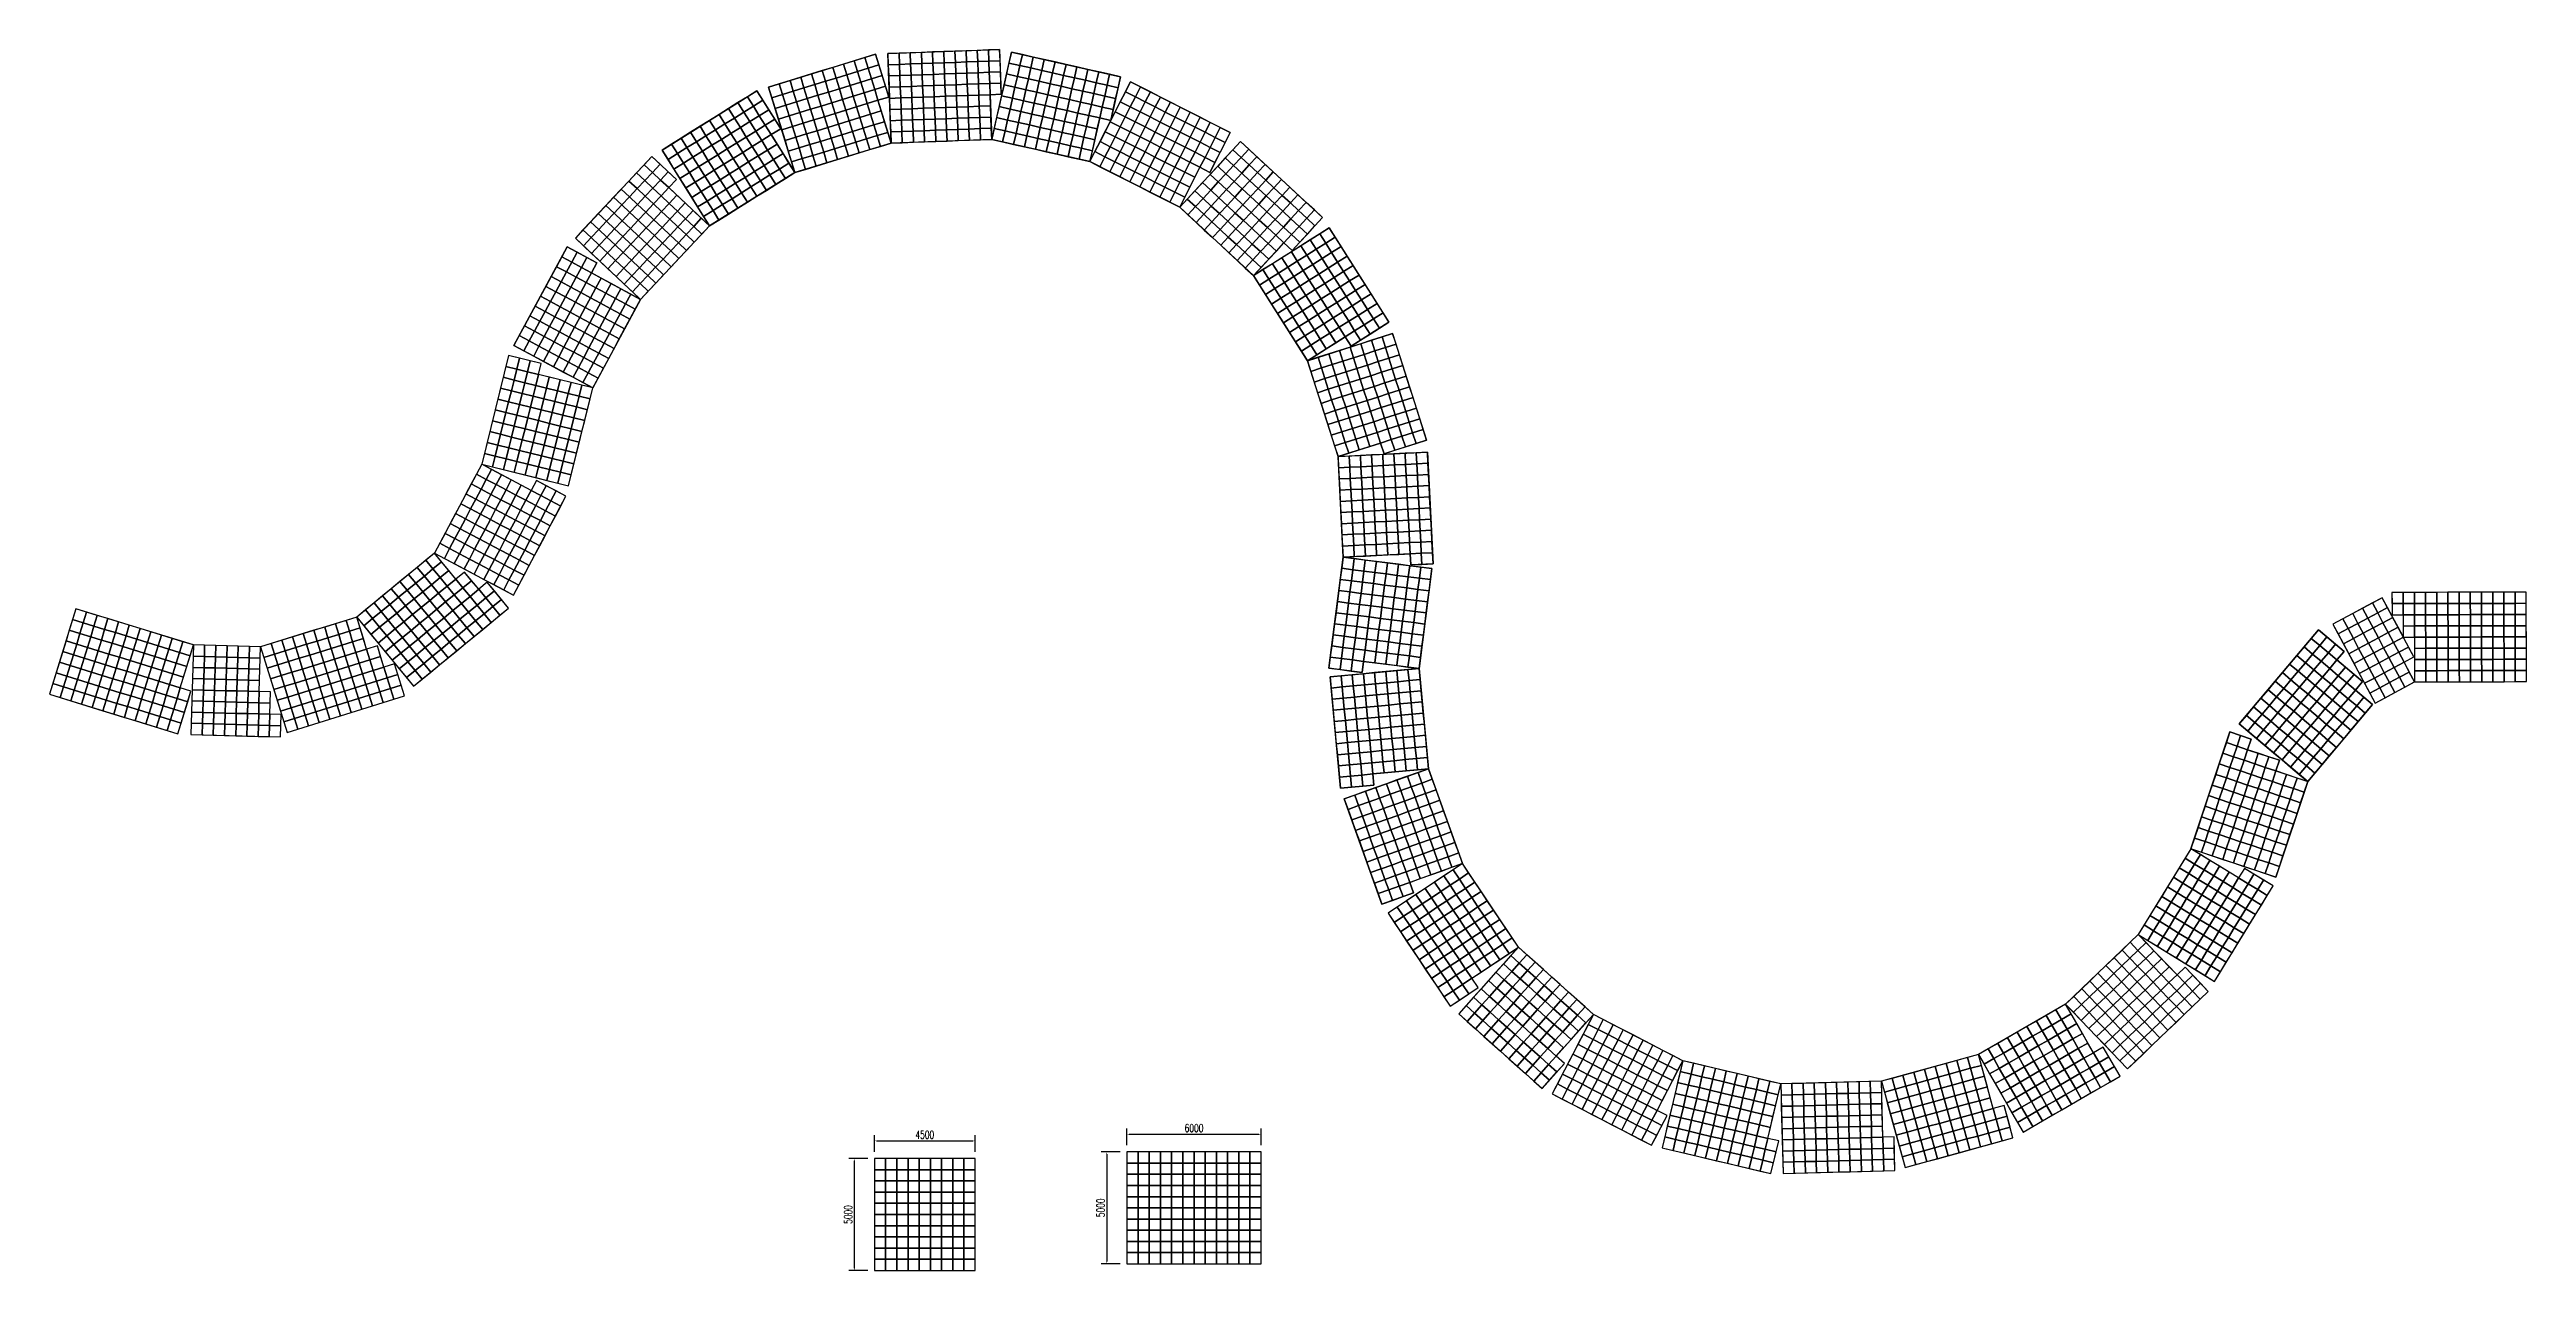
# Model space of a CAD drawing. Header units: millimetres. Extents: x -2430464 to 225692, y -180 to 1805330.
# Drawn here: x -1841060 to -1730345, y 816815 to 871375 of the extents above; entities that cross this region are included whole.
import ezdxf

# ---------------------------------------------------------------- set-up
doc = ezdxf.new("R2010")
doc.units = ezdxf.units.MM
doc.header["$LTSCALE"] = 1000
doc.layers.get('DEFPOINTS').update_dxf_attribs({"linetype": 'CONTINUOUS'})
doc.layers.add('W-FLOAT_BOWL浮筒', color=253, linetype='CONTINUOUS')
doc.layers.add('W-STEEL_FRAME钢架', color=3, linetype='CONTINUOUS')
doc.styles.add('STANDARD_T3', font='simplex.shx', dxfattribs={"width": 0.7, "bigfont": 'gbcbig.shx'})
doc.dimstyles.new('W&&100', dxfattribs={"dimtxt": 350, "dimasz": 100, "dimexe": 250, "dimexo": 300, "dimgap": 100, "dimtad": 1, "dimdec": 0, "dimzin": 0, "dimdsep": 46, "dimtxsty": 'STANDARD_T3', "dimcen": 0.09, "dimclrd": 1, "dimclre": 1, "dimclrt": 7, "dimazin": 2, "dimtfac": 1, "dimtdec": 0, "dimtix": 1, "dimtmove": 2, "dimatfit": 3, "dimfxl": 0, "dimtolj": 1, "dimtzin": 0, "dimarcsym": 0})

msp = doc.modelspace()

# ---------------------------------------------------------------- blocks, each defined once
blk = doc.blocks.new('*U995')
at = {"layer": 'W-FLOAT_BOWL浮筒'}
blk.add_lwpolyline([(-250, -250), (250, -250), (250, 250), (-250, 250)], close=True, dxfattribs=at)
blk = doc.blocks.new('*U996')
at = {"layer": 'W-FLOAT_BOWL浮筒', "color": 0, "linetype": 'ByBlock', "lineweight": -2, "transparency": 16777216}
for p in [(0, 3500), (500, 3500), (1000, 3500), (1500, 3500), (2000, 3500), (2500, 3500), (3000, 3500), (3500, 3500), (4000, 3500), (4500, 3500), (5000, 3500), (0, 3000), (0, 2500), (0, 2000), (500, 3000), (500, 2500), (500, 2000), (1000, 3000), (1000, 2500), (1000, 2000), (1500, 3000), (1500, 2500), (1500, 2000), (2000, 3000), (2000, 2500), (2000, 2000), (2500, 3000), (2500, 2500), (2500, 2000), (3000, 3000), (3000, 2500), (3000, 2000), (3500, 3000), (3500, 2500), (3500, 2000), (4000, 3000), (4000, 2500), (4000, 2000), (4500, 3000), (4500, 2500), (4500, 2000), (5000, 3000), (5000, 2500), (5000, 2000), (0, 1500), (0, 1000), (500, 1500), (500, 1000), (1000, 1500), (1000, 1000), (1500, 1500), (1500, 1000), (2000, 1500), (2000, 1000), (2500, 1500), (2500, 1000), (3000, 1500), (3000, 1000), (3500, 1500), (3500, 1000), (4000, 1500), (4000, 1000), (4500, 1500), (4500, 1000), (5000, 1500), (5000, 1000), (0, 500), (0, 0), (500, 500), (500, 0), (1000, 500), (1000, 0), (1500, 500), (1500, 0), (2000, 500), (2000, 0), (2500, 500), (2500, 0), (3000, 500), (3000, 0), (3500, 500), (3500, 0), (4000, 500), (4000, 0), (4500, 500), (4500, 0), (5000, 500), (5000, 0)]:
    blk.add_blockref('*U995', p, dxfattribs=at)
blk = doc.blocks.new('*U993')
at = {"layer": 'W-FLOAT_BOWL浮筒'}
blk.add_lwpolyline([(-250, -250), (250, -250), (250, 250), (-250, 250)], close=True, dxfattribs=at)
blk = doc.blocks.new('*U994')
at = {"layer": 'W-FLOAT_BOWL浮筒', "color": 0, "linetype": 'ByBlock', "lineweight": -2, "transparency": 16777216}
for p in [(0, 3500), (500, 3500), (1000, 3500), (1500, 3500), (2000, 3500), (2500, 3500), (0, 3000), (0, 2500), (0, 2000), (500, 3000), (500, 2500), (500, 2000), (1000, 3000), (1000, 2500), (1000, 2000), (1500, 3000), (1500, 2500), (1500, 2000), (2000, 3000), (2000, 2500), (2000, 2000), (2500, 3000), (2500, 2500), (2500, 2000), (0, 1500), (0, 1000), (500, 1500), (500, 1000), (1000, 1500), (1000, 1000), (1500, 1500), (1500, 1000), (2000, 1500), (2000, 1000), (2500, 1500), (2500, 1000), (0, 500), (0, 0), (500, 500), (500, 0), (1000, 500), (1000, 0), (1500, 500), (1500, 0), (2000, 500), (2000, 0), (2500, 500), (2500, 0)]:
    blk.add_blockref('*U993', p, dxfattribs=at)
blk = doc.blocks.new('*U991')
at = {"layer": 'W-FLOAT_BOWL浮筒'}
blk.add_lwpolyline([(-250, -250), (250, -250), (250, 250), (-250, 250)], close=True, dxfattribs=at)
blk = doc.blocks.new('*U992')
at = {"layer": 'W-FLOAT_BOWL浮筒', "color": 0, "linetype": 'ByBlock', "lineweight": -2, "transparency": 16777216}
for p in [(0, 3500), (500, 3500), (1000, 3500), (1500, 3500), (2000, 3500), (2500, 3500), (3000, 3500), (3500, 3500), (4000, 3500), (0, 3000), (0, 2500), (0, 2000), (500, 3000), (500, 2500), (500, 2000), (1000, 3000), (1000, 2500), (1000, 2000), (1500, 3000), (1500, 2500), (1500, 2000), (2000, 3000), (2000, 2500), (2000, 2000), (2500, 3000), (2500, 2500), (2500, 2000), (3000, 3000), (3000, 2500), (3000, 2000), (3500, 3000), (3500, 2500), (3500, 2000), (4000, 3000), (4000, 2500), (4000, 2000), (0, 1500), (0, 1000), (500, 1500), (500, 1000), (1000, 1500), (1000, 1000), (1500, 1500), (1500, 1000), (2000, 1500), (2000, 1000), (2500, 1500), (2500, 1000), (3000, 1500), (3000, 1000), (3500, 1500), (3500, 1000), (4000, 1500), (4000, 1000), (0, 500), (0, 0), (500, 500), (500, 0), (1000, 500), (1000, 0), (1500, 500), (1500, 0), (2000, 500), (2000, 0), (2500, 500), (2500, 0), (3000, 500), (3000, 0), (3500, 500), (3500, 0), (4000, 500), (4000, 0)]:
    blk.add_blockref('*U991', p, dxfattribs=at)
blk = doc.blocks.new('*U989')
at = {"layer": 'W-FLOAT_BOWL浮筒'}
blk.add_lwpolyline([(-250, -250), (250, -250), (250, 250), (-250, 250)], close=True, dxfattribs=at)
blk = doc.blocks.new('*U990')
at = {"layer": 'W-FLOAT_BOWL浮筒', "color": 0, "linetype": 'ByBlock', "lineweight": -2, "transparency": 16777216}
for p in [(0, 3500), (500, 3500), (1000, 3500), (1500, 3500), (2000, 3500), (2500, 3500), (3000, 3500), (3500, 3500), (4000, 3500), (0, 3000), (0, 2500), (0, 2000), (500, 3000), (500, 2500), (500, 2000), (1000, 3000), (1000, 2500), (1000, 2000), (1500, 3000), (1500, 2500), (1500, 2000), (2000, 3000), (2000, 2500), (2000, 2000), (2500, 3000), (2500, 2500), (2500, 2000), (3000, 3000), (3000, 2500), (3000, 2000), (3500, 3000), (3500, 2500), (3500, 2000), (4000, 3000), (4000, 2500), (4000, 2000), (0, 1500), (0, 1000), (500, 1500), (500, 1000), (1000, 1500), (1000, 1000), (1500, 1500), (1500, 1000), (2000, 1500), (2000, 1000), (2500, 1500), (2500, 1000), (3000, 1500), (3000, 1000), (3500, 1500), (3500, 1000), (4000, 1500), (4000, 1000), (0, 500), (0, 0), (500, 500), (500, 0), (1000, 500), (1000, 0), (1500, 500), (1500, 0), (2000, 500), (2000, 0), (2500, 500), (2500, 0), (3000, 500), (3000, 0), (3500, 500), (3500, 0), (4000, 500), (4000, 0)]:
    blk.add_blockref('*U989', p, dxfattribs=at)
blk = doc.blocks.new('*U987')
at = {"layer": 'W-FLOAT_BOWL浮筒'}
blk.add_lwpolyline([(-250, -250), (250, -250), (250, 250), (-250, 250)], close=True, dxfattribs=at)
blk = doc.blocks.new('*U988')
at = {"layer": 'W-FLOAT_BOWL浮筒', "color": 0, "linetype": 'ByBlock', "lineweight": -2, "transparency": 16777216}
for p in [(0, 3500), (500, 3500), (1000, 3500), (1500, 3500), (2000, 3500), (2500, 3500), (3000, 3500), (3500, 3500), (4000, 3500), (0, 3000), (0, 2500), (0, 2000), (500, 3000), (500, 2500), (500, 2000), (1000, 3000), (1000, 2500), (1000, 2000), (1500, 3000), (1500, 2500), (1500, 2000), (2000, 3000), (2000, 2500), (2000, 2000), (2500, 3000), (2500, 2500), (2500, 2000), (3000, 3000), (3000, 2500), (3000, 2000), (3500, 3000), (3500, 2500), (3500, 2000), (4000, 3000), (4000, 2500), (4000, 2000), (0, 1500), (0, 1000), (500, 1500), (500, 1000), (1000, 1500), (1000, 1000), (1500, 1500), (1500, 1000), (2000, 1500), (2000, 1000), (2500, 1500), (2500, 1000), (3000, 1500), (3000, 1000), (3500, 1500), (3500, 1000), (4000, 1500), (4000, 1000), (0, 500), (0, 0), (500, 500), (500, 0), (1000, 500), (1000, 0), (1500, 500), (1500, 0), (2000, 500), (2000, 0), (2500, 500), (2500, 0), (3000, 500), (3000, 0), (3500, 500), (3500, 0), (4000, 500), (4000, 0)]:
    blk.add_blockref('*U987', p, dxfattribs=at)
blk = doc.blocks.new('*U985')
at = {"layer": 'W-FLOAT_BOWL浮筒'}
blk.add_lwpolyline([(-250, -250), (250, -250), (250, 250), (-250, 250)], close=True, dxfattribs=at)
blk = doc.blocks.new('*U986')
at = {"layer": 'W-FLOAT_BOWL浮筒', "color": 0, "linetype": 'ByBlock', "lineweight": -2, "transparency": 16777216}
for p in [(0, 3500), (500, 3500), (1000, 3500), (1500, 3500), (2000, 3500), (2500, 3500), (3000, 3500), (3500, 3500), (4000, 3500), (0, 3000), (0, 2500), (0, 2000), (500, 3000), (500, 2500), (500, 2000), (1000, 3000), (1000, 2500), (1000, 2000), (1500, 3000), (1500, 2500), (1500, 2000), (2000, 3000), (2000, 2500), (2000, 2000), (2500, 3000), (2500, 2500), (2500, 2000), (3000, 3000), (3000, 2500), (3000, 2000), (3500, 3000), (3500, 2500), (3500, 2000), (4000, 3000), (4000, 2500), (4000, 2000), (0, 1500), (0, 1000), (500, 1500), (500, 1000), (1000, 1500), (1000, 1000), (1500, 1500), (1500, 1000), (2000, 1500), (2000, 1000), (2500, 1500), (2500, 1000), (3000, 1500), (3000, 1000), (3500, 1500), (3500, 1000), (4000, 1500), (4000, 1000), (0, 500), (0, 0), (500, 500), (500, 0), (1000, 500), (1000, 0), (1500, 500), (1500, 0), (2000, 500), (2000, 0), (2500, 500), (2500, 0), (3000, 500), (3000, 0), (3500, 500), (3500, 0), (4000, 500), (4000, 0)]:
    blk.add_blockref('*U985', p, dxfattribs=at)
blk = doc.blocks.new('*U981')
at = {"layer": 'W-FLOAT_BOWL浮筒'}
blk.add_lwpolyline([(-250, -250), (250, -250), (250, 250), (-250, 250)], close=True, dxfattribs=at)
blk = doc.blocks.new('*U982')
at = {"layer": 'W-FLOAT_BOWL浮筒', "color": 0, "linetype": 'ByBlock', "lineweight": -2, "transparency": 16777216}
for p in [(0, 3500), (500, 3500), (1000, 3500), (1500, 3500), (2000, 3500), (2500, 3500), (3000, 3500), (3500, 3500), (4000, 3500), (0, 3000), (0, 2500), (0, 2000), (500, 3000), (500, 2500), (500, 2000), (1000, 3000), (1000, 2500), (1000, 2000), (1500, 3000), (1500, 2500), (1500, 2000), (2000, 3000), (2000, 2500), (2000, 2000), (2500, 3000), (2500, 2500), (2500, 2000), (3000, 3000), (3000, 2500), (3000, 2000), (3500, 3000), (3500, 2500), (3500, 2000), (4000, 3000), (4000, 2500), (4000, 2000), (0, 1500), (0, 1000), (500, 1500), (500, 1000), (1000, 1500), (1000, 1000), (1500, 1500), (1500, 1000), (2000, 1500), (2000, 1000), (2500, 1500), (2500, 1000), (3000, 1500), (3000, 1000), (3500, 1500), (3500, 1000), (4000, 1500), (4000, 1000), (0, 500), (0, 0), (500, 500), (500, 0), (1000, 500), (1000, 0), (1500, 500), (1500, 0), (2000, 500), (2000, 0), (2500, 500), (2500, 0), (3000, 500), (3000, 0), (3500, 500), (3500, 0), (4000, 500), (4000, 0)]:
    blk.add_blockref('*U981', p, dxfattribs=at)
blk = doc.blocks.new('*U983')
at = {"layer": 'W-FLOAT_BOWL浮筒'}
blk.add_lwpolyline([(-250, -250), (250, -250), (250, 250), (-250, 250)], close=True, dxfattribs=at)
blk = doc.blocks.new('*U984')
at = {"layer": 'W-FLOAT_BOWL浮筒', "color": 0, "linetype": 'ByBlock', "lineweight": -2, "transparency": 16777216}
for p in [(0, 3500), (500, 3500), (1000, 3500), (1500, 3500), (2000, 3500), (2500, 3500), (3000, 3500), (3500, 3500), (4000, 3500), (0, 3000), (0, 2500), (0, 2000), (500, 3000), (500, 2500), (500, 2000), (1000, 3000), (1000, 2500), (1000, 2000), (1500, 3000), (1500, 2500), (1500, 2000), (2000, 3000), (2000, 2500), (2000, 2000), (2500, 3000), (2500, 2500), (2500, 2000), (3000, 3000), (3000, 2500), (3000, 2000), (3500, 3000), (3500, 2500), (3500, 2000), (4000, 3000), (4000, 2500), (4000, 2000), (0, 1500), (0, 1000), (500, 1500), (500, 1000), (1000, 1500), (1000, 1000), (1500, 1500), (1500, 1000), (2000, 1500), (2000, 1000), (2500, 1500), (2500, 1000), (3000, 1500), (3000, 1000), (3500, 1500), (3500, 1000), (4000, 1500), (4000, 1000), (0, 500), (0, 0), (500, 500), (500, 0), (1000, 500), (1000, 0), (1500, 500), (1500, 0), (2000, 500), (2000, 0), (2500, 500), (2500, 0), (3000, 500), (3000, 0), (3500, 500), (3500, 0), (4000, 500), (4000, 0)]:
    blk.add_blockref('*U983', p, dxfattribs=at)
blk = doc.blocks.new('*U979')
at = {"layer": 'W-FLOAT_BOWL浮筒'}
blk.add_lwpolyline([(-250, -250), (250, -250), (250, 250), (-250, 250)], close=True, dxfattribs=at)
blk = doc.blocks.new('*U980')
at = {"layer": 'W-FLOAT_BOWL浮筒', "color": 0, "linetype": 'ByBlock', "lineweight": -2, "transparency": 16777216}
for p in [(0, 3500), (500, 3500), (1000, 3500), (1500, 3500), (2000, 3500), (2500, 3500), (3000, 3500), (3500, 3500), (4000, 3500), (0, 3000), (0, 2500), (0, 2000), (500, 3000), (500, 2500), (500, 2000), (1000, 3000), (1000, 2500), (1000, 2000), (1500, 3000), (1500, 2500), (1500, 2000), (2000, 3000), (2000, 2500), (2000, 2000), (2500, 3000), (2500, 2500), (2500, 2000), (3000, 3000), (3000, 2500), (3000, 2000), (3500, 3000), (3500, 2500), (3500, 2000), (4000, 3000), (4000, 2500), (4000, 2000), (0, 1500), (0, 1000), (500, 1500), (500, 1000), (1000, 1500), (1000, 1000), (1500, 1500), (1500, 1000), (2000, 1500), (2000, 1000), (2500, 1500), (2500, 1000), (3000, 1500), (3000, 1000), (3500, 1500), (3500, 1000), (4000, 1500), (4000, 1000), (0, 500), (0, 0), (500, 500), (500, 0), (1000, 500), (1000, 0), (1500, 500), (1500, 0), (2000, 500), (2000, 0), (2500, 500), (2500, 0), (3000, 500), (3000, 0), (3500, 500), (3500, 0), (4000, 500), (4000, 0)]:
    blk.add_blockref('*U979', p, dxfattribs=at)
blk = doc.blocks.new('*U977')
at = {"layer": 'W-FLOAT_BOWL浮筒'}
blk.add_lwpolyline([(-250, -250), (250, -250), (250, 250), (-250, 250)], close=True, dxfattribs=at)
blk = doc.blocks.new('*U978')
at = {"layer": 'W-FLOAT_BOWL浮筒', "color": 0, "linetype": 'ByBlock', "lineweight": -2, "transparency": 16777216}
for p in [(0, 3500), (500, 3500), (1000, 3500), (1500, 3500), (2000, 3500), (2500, 3500), (3000, 3500), (3500, 3500), (4000, 3500), (0, 3000), (0, 2500), (0, 2000), (500, 3000), (500, 2500), (500, 2000), (1000, 3000), (1000, 2500), (1000, 2000), (1500, 3000), (1500, 2500), (1500, 2000), (2000, 3000), (2000, 2500), (2000, 2000), (2500, 3000), (2500, 2500), (2500, 2000), (3000, 3000), (3000, 2500), (3000, 2000), (3500, 3000), (3500, 2500), (3500, 2000), (4000, 3000), (4000, 2500), (4000, 2000), (0, 1500), (0, 1000), (500, 1500), (500, 1000), (1000, 1500), (1000, 1000), (1500, 1500), (1500, 1000), (2000, 1500), (2000, 1000), (2500, 1500), (2500, 1000), (3000, 1500), (3000, 1000), (3500, 1500), (3500, 1000), (4000, 1500), (4000, 1000), (0, 500), (0, 0), (500, 500), (500, 0), (1000, 500), (1000, 0), (1500, 500), (1500, 0), (2000, 500), (2000, 0), (2500, 500), (2500, 0), (3000, 500), (3000, 0), (3500, 500), (3500, 0), (4000, 500), (4000, 0)]:
    blk.add_blockref('*U977', p, dxfattribs=at)
blk = doc.blocks.new('*U975')
at = {"layer": 'W-FLOAT_BOWL浮筒'}
blk.add_lwpolyline([(-250, -250), (250, -250), (250, 250), (-250, 250)], close=True, dxfattribs=at)
blk = doc.blocks.new('*U976')
at = {"layer": 'W-FLOAT_BOWL浮筒', "color": 0, "linetype": 'ByBlock', "lineweight": -2, "transparency": 16777216}
for p in [(0, 3500), (500, 3500), (1000, 3500), (1500, 3500), (2000, 3500), (2500, 3500), (3000, 3500), (3500, 3500), (4000, 3500), (0, 3000), (0, 2500), (0, 2000), (500, 3000), (500, 2500), (500, 2000), (1000, 3000), (1000, 2500), (1000, 2000), (1500, 3000), (1500, 2500), (1500, 2000), (2000, 3000), (2000, 2500), (2000, 2000), (2500, 3000), (2500, 2500), (2500, 2000), (3000, 3000), (3000, 2500), (3000, 2000), (3500, 3000), (3500, 2500), (3500, 2000), (4000, 3000), (4000, 2500), (4000, 2000), (0, 1500), (0, 1000), (500, 1500), (500, 1000), (1000, 1500), (1000, 1000), (1500, 1500), (1500, 1000), (2000, 1500), (2000, 1000), (2500, 1500), (2500, 1000), (3000, 1500), (3000, 1000), (3500, 1500), (3500, 1000), (4000, 1500), (4000, 1000), (0, 500), (0, 0), (500, 500), (500, 0), (1000, 500), (1000, 0), (1500, 500), (1500, 0), (2000, 500), (2000, 0), (2500, 500), (2500, 0), (3000, 500), (3000, 0), (3500, 500), (3500, 0), (4000, 500), (4000, 0)]:
    blk.add_blockref('*U975', p, dxfattribs=at)
blk = doc.blocks.new('*U971')
at = {"layer": 'W-FLOAT_BOWL浮筒'}
blk.add_lwpolyline([(-250, -250), (250, -250), (250, 250), (-250, 250)], close=True, dxfattribs=at)
blk = doc.blocks.new('*U972')
at = {"layer": 'W-FLOAT_BOWL浮筒', "color": 0, "linetype": 'ByBlock', "lineweight": -2, "transparency": 16777216}
for p in [(0, 3500), (500, 3500), (1000, 3500), (1500, 3500), (2000, 3500), (2500, 3500), (3000, 3500), (3500, 3500), (4000, 3500), (0, 3000), (0, 2500), (0, 2000), (500, 3000), (500, 2500), (500, 2000), (1000, 3000), (1000, 2500), (1000, 2000), (1500, 3000), (1500, 2500), (1500, 2000), (2000, 3000), (2000, 2500), (2000, 2000), (2500, 3000), (2500, 2500), (2500, 2000), (3000, 3000), (3000, 2500), (3000, 2000), (3500, 3000), (3500, 2500), (3500, 2000), (4000, 3000), (4000, 2500), (4000, 2000), (0, 1500), (0, 1000), (500, 1500), (500, 1000), (1000, 1500), (1000, 1000), (1500, 1500), (1500, 1000), (2000, 1500), (2000, 1000), (2500, 1500), (2500, 1000), (3000, 1500), (3000, 1000), (3500, 1500), (3500, 1000), (4000, 1500), (4000, 1000), (0, 500), (0, 0), (500, 500), (500, 0), (1000, 500), (1000, 0), (1500, 500), (1500, 0), (2000, 500), (2000, 0), (2500, 500), (2500, 0), (3000, 500), (3000, 0), (3500, 500), (3500, 0), (4000, 500), (4000, 0)]:
    blk.add_blockref('*U971', p, dxfattribs=at)
blk = doc.blocks.new('*U973')
at = {"layer": 'W-FLOAT_BOWL浮筒'}
blk.add_lwpolyline([(-250, -250), (250, -250), (250, 250), (-250, 250)], close=True, dxfattribs=at)
blk = doc.blocks.new('*U974')
at = {"layer": 'W-FLOAT_BOWL浮筒', "color": 0, "linetype": 'ByBlock', "lineweight": -2, "transparency": 16777216}
for p in [(0, 3500), (500, 3500), (1000, 3500), (1500, 3500), (2000, 3500), (2500, 3500), (3000, 3500), (3500, 3500), (4000, 3500), (0, 3000), (0, 2500), (0, 2000), (500, 3000), (500, 2500), (500, 2000), (1000, 3000), (1000, 2500), (1000, 2000), (1500, 3000), (1500, 2500), (1500, 2000), (2000, 3000), (2000, 2500), (2000, 2000), (2500, 3000), (2500, 2500), (2500, 2000), (3000, 3000), (3000, 2500), (3000, 2000), (3500, 3000), (3500, 2500), (3500, 2000), (4000, 3000), (4000, 2500), (4000, 2000), (0, 1500), (0, 1000), (500, 1500), (500, 1000), (1000, 1500), (1000, 1000), (1500, 1500), (1500, 1000), (2000, 1500), (2000, 1000), (2500, 1500), (2500, 1000), (3000, 1500), (3000, 1000), (3500, 1500), (3500, 1000), (4000, 1500), (4000, 1000), (0, 500), (0, 0), (500, 500), (500, 0), (1000, 500), (1000, 0), (1500, 500), (1500, 0), (2000, 500), (2000, 0), (2500, 500), (2500, 0), (3000, 500), (3000, 0), (3500, 500), (3500, 0), (4000, 500), (4000, 0)]:
    blk.add_blockref('*U973', p, dxfattribs=at)
blk = doc.blocks.new('*U969')
at = {"layer": 'W-FLOAT_BOWL浮筒'}
blk.add_lwpolyline([(-250, -250), (250, -250), (250, 250), (-250, 250)], close=True, dxfattribs=at)
blk = doc.blocks.new('*U970')
at = {"layer": 'W-FLOAT_BOWL浮筒', "color": 0, "linetype": 'ByBlock', "lineweight": -2, "transparency": 16777216}
for p in [(0, 3500), (500, 3500), (1000, 3500), (1500, 3500), (2000, 3500), (2500, 3500), (3000, 3500), (3500, 3500), (4000, 3500), (0, 3000), (0, 2500), (0, 2000), (500, 3000), (500, 2500), (500, 2000), (1000, 3000), (1000, 2500), (1000, 2000), (1500, 3000), (1500, 2500), (1500, 2000), (2000, 3000), (2000, 2500), (2000, 2000), (2500, 3000), (2500, 2500), (2500, 2000), (3000, 3000), (3000, 2500), (3000, 2000), (3500, 3000), (3500, 2500), (3500, 2000), (4000, 3000), (4000, 2500), (4000, 2000), (0, 1500), (0, 1000), (500, 1500), (500, 1000), (1000, 1500), (1000, 1000), (1500, 1500), (1500, 1000), (2000, 1500), (2000, 1000), (2500, 1500), (2500, 1000), (3000, 1500), (3000, 1000), (3500, 1500), (3500, 1000), (4000, 1500), (4000, 1000), (0, 500), (0, 0), (500, 500), (500, 0), (1000, 500), (1000, 0), (1500, 500), (1500, 0), (2000, 500), (2000, 0), (2500, 500), (2500, 0), (3000, 500), (3000, 0), (3500, 500), (3500, 0), (4000, 500), (4000, 0)]:
    blk.add_blockref('*U969', p, dxfattribs=at)
blk = doc.blocks.new('*U967')
at = {"layer": 'W-FLOAT_BOWL浮筒'}
blk.add_lwpolyline([(-250, -250), (250, -250), (250, 250), (-250, 250)], close=True, dxfattribs=at)
blk = doc.blocks.new('*U968')
at = {"layer": 'W-FLOAT_BOWL浮筒', "color": 0, "linetype": 'ByBlock', "lineweight": -2, "transparency": 16777216}
for p in [(0, 3500), (500, 3500), (1000, 3500), (1500, 3500), (2000, 3500), (2500, 3500), (3000, 3500), (3500, 3500), (4000, 3500), (0, 3000), (0, 2500), (0, 2000), (500, 3000), (500, 2500), (500, 2000), (1000, 3000), (1000, 2500), (1000, 2000), (1500, 3000), (1500, 2500), (1500, 2000), (2000, 3000), (2000, 2500), (2000, 2000), (2500, 3000), (2500, 2500), (2500, 2000), (3000, 3000), (3000, 2500), (3000, 2000), (3500, 3000), (3500, 2500), (3500, 2000), (4000, 3000), (4000, 2500), (4000, 2000), (0, 1500), (0, 1000), (500, 1500), (500, 1000), (1000, 1500), (1000, 1000), (1500, 1500), (1500, 1000), (2000, 1500), (2000, 1000), (2500, 1500), (2500, 1000), (3000, 1500), (3000, 1000), (3500, 1500), (3500, 1000), (4000, 1500), (4000, 1000), (0, 500), (0, 0), (500, 500), (500, 0), (1000, 500), (1000, 0), (1500, 500), (1500, 0), (2000, 500), (2000, 0), (2500, 500), (2500, 0), (3000, 500), (3000, 0), (3500, 500), (3500, 0), (4000, 500), (4000, 0)]:
    blk.add_blockref('*U967', p, dxfattribs=at)
blk = doc.blocks.new('*U965')
at = {"layer": 'W-FLOAT_BOWL浮筒'}
blk.add_lwpolyline([(-250, -250), (250, -250), (250, 250), (-250, 250)], close=True, dxfattribs=at)
blk = doc.blocks.new('*U966')
at = {"layer": 'W-FLOAT_BOWL浮筒', "color": 0, "linetype": 'ByBlock', "lineweight": -2, "transparency": 16777216}
for p in [(0, 3500), (500, 3500), (1000, 3500), (1500, 3500), (2000, 3500), (2500, 3500), (3000, 3500), (3500, 3500), (4000, 3500), (0, 3000), (0, 2500), (0, 2000), (500, 3000), (500, 2500), (500, 2000), (1000, 3000), (1000, 2500), (1000, 2000), (1500, 3000), (1500, 2500), (1500, 2000), (2000, 3000), (2000, 2500), (2000, 2000), (2500, 3000), (2500, 2500), (2500, 2000), (3000, 3000), (3000, 2500), (3000, 2000), (3500, 3000), (3500, 2500), (3500, 2000), (4000, 3000), (4000, 2500), (4000, 2000), (0, 1500), (0, 1000), (500, 1500), (500, 1000), (1000, 1500), (1000, 1000), (1500, 1500), (1500, 1000), (2000, 1500), (2000, 1000), (2500, 1500), (2500, 1000), (3000, 1500), (3000, 1000), (3500, 1500), (3500, 1000), (4000, 1500), (4000, 1000), (0, 500), (0, 0), (500, 500), (500, 0), (1000, 500), (1000, 0), (1500, 500), (1500, 0), (2000, 500), (2000, 0), (2500, 500), (2500, 0), (3000, 500), (3000, 0), (3500, 500), (3500, 0), (4000, 500), (4000, 0)]:
    blk.add_blockref('*U965', p, dxfattribs=at)
blk = doc.blocks.new('*U961')
at = {"layer": 'W-FLOAT_BOWL浮筒'}
blk.add_lwpolyline([(-250, -250), (250, -250), (250, 250), (-250, 250)], close=True, dxfattribs=at)
blk = doc.blocks.new('*U962')
at = {"layer": 'W-FLOAT_BOWL浮筒', "color": 0, "linetype": 'ByBlock', "lineweight": -2, "transparency": 16777216}
for p in [(0, 3500), (500, 3500), (1000, 3500), (1500, 3500), (2000, 3500), (2500, 3500), (3000, 3500), (3500, 3500), (4000, 3500), (0, 3000), (0, 2500), (0, 2000), (500, 3000), (500, 2500), (500, 2000), (1000, 3000), (1000, 2500), (1000, 2000), (1500, 3000), (1500, 2500), (1500, 2000), (2000, 3000), (2000, 2500), (2000, 2000), (2500, 3000), (2500, 2500), (2500, 2000), (3000, 3000), (3000, 2500), (3000, 2000), (3500, 3000), (3500, 2500), (3500, 2000), (4000, 3000), (4000, 2500), (4000, 2000), (0, 1500), (0, 1000), (500, 1500), (500, 1000), (1000, 1500), (1000, 1000), (1500, 1500), (1500, 1000), (2000, 1500), (2000, 1000), (2500, 1500), (2500, 1000), (3000, 1500), (3000, 1000), (3500, 1500), (3500, 1000), (4000, 1500), (4000, 1000), (0, 500), (0, 0), (500, 500), (500, 0), (1000, 500), (1000, 0), (1500, 500), (1500, 0), (2000, 500), (2000, 0), (2500, 500), (2500, 0), (3000, 500), (3000, 0), (3500, 500), (3500, 0), (4000, 500), (4000, 0)]:
    blk.add_blockref('*U961', p, dxfattribs=at)
blk = doc.blocks.new('*U963')
at = {"layer": 'W-FLOAT_BOWL浮筒'}
blk.add_lwpolyline([(-250, -250), (250, -250), (250, 250), (-250, 250)], close=True, dxfattribs=at)
blk = doc.blocks.new('*U964')
at = {"layer": 'W-FLOAT_BOWL浮筒', "color": 0, "linetype": 'ByBlock', "lineweight": -2, "transparency": 16777216}
for p in [(0, 3500), (500, 3500), (1000, 3500), (1500, 3500), (2000, 3500), (2500, 3500), (3000, 3500), (3500, 3500), (4000, 3500), (0, 3000), (0, 2500), (0, 2000), (500, 3000), (500, 2500), (500, 2000), (1000, 3000), (1000, 2500), (1000, 2000), (1500, 3000), (1500, 2500), (1500, 2000), (2000, 3000), (2000, 2500), (2000, 2000), (2500, 3000), (2500, 2500), (2500, 2000), (3000, 3000), (3000, 2500), (3000, 2000), (3500, 3000), (3500, 2500), (3500, 2000), (4000, 3000), (4000, 2500), (4000, 2000), (0, 1500), (0, 1000), (500, 1500), (500, 1000), (1000, 1500), (1000, 1000), (1500, 1500), (1500, 1000), (2000, 1500), (2000, 1000), (2500, 1500), (2500, 1000), (3000, 1500), (3000, 1000), (3500, 1500), (3500, 1000), (4000, 1500), (4000, 1000), (0, 500), (0, 0), (500, 500), (500, 0), (1000, 500), (1000, 0), (1500, 500), (1500, 0), (2000, 500), (2000, 0), (2500, 500), (2500, 0), (3000, 500), (3000, 0), (3500, 500), (3500, 0), (4000, 500), (4000, 0)]:
    blk.add_blockref('*U963', p, dxfattribs=at)
blk = doc.blocks.new('*U959')
at = {"layer": 'W-FLOAT_BOWL浮筒'}
blk.add_lwpolyline([(-250, -250), (250, -250), (250, 250), (-250, 250)], close=True, dxfattribs=at)
blk = doc.blocks.new('*U960')
at = {"layer": 'W-FLOAT_BOWL浮筒', "color": 0, "linetype": 'ByBlock', "lineweight": -2, "transparency": 16777216}
for p in [(0, 3500), (500, 3500), (1000, 3500), (1500, 3500), (2000, 3500), (2500, 3500), (3000, 3500), (3500, 3500), (4000, 3500), (0, 3000), (0, 2500), (0, 2000), (500, 3000), (500, 2500), (500, 2000), (1000, 3000), (1000, 2500), (1000, 2000), (1500, 3000), (1500, 2500), (1500, 2000), (2000, 3000), (2000, 2500), (2000, 2000), (2500, 3000), (2500, 2500), (2500, 2000), (3000, 3000), (3000, 2500), (3000, 2000), (3500, 3000), (3500, 2500), (3500, 2000), (4000, 3000), (4000, 2500), (4000, 2000), (0, 1500), (0, 1000), (500, 1500), (500, 1000), (1000, 1500), (1000, 1000), (1500, 1500), (1500, 1000), (2000, 1500), (2000, 1000), (2500, 1500), (2500, 1000), (3000, 1500), (3000, 1000), (3500, 1500), (3500, 1000), (4000, 1500), (4000, 1000), (0, 500), (0, 0), (500, 500), (500, 0), (1000, 500), (1000, 0), (1500, 500), (1500, 0), (2000, 500), (2000, 0), (2500, 500), (2500, 0), (3000, 500), (3000, 0), (3500, 500), (3500, 0), (4000, 500), (4000, 0)]:
    blk.add_blockref('*U959', p, dxfattribs=at)
blk = doc.blocks.new('*U957')
at = {"layer": 'W-FLOAT_BOWL浮筒'}
blk.add_lwpolyline([(-250, -250), (250, -250), (250, 250), (-250, 250)], close=True, dxfattribs=at)
blk = doc.blocks.new('*U958')
at = {"layer": 'W-FLOAT_BOWL浮筒', "color": 0, "linetype": 'ByBlock', "lineweight": -2, "transparency": 16777216}
for p in [(0, 3500), (500, 3500), (1000, 3500), (1500, 3500), (2000, 3500), (2500, 3500), (3000, 3500), (3500, 3500), (4000, 3500), (0, 3000), (0, 2500), (0, 2000), (500, 3000), (500, 2500), (500, 2000), (1000, 3000), (1000, 2500), (1000, 2000), (1500, 3000), (1500, 2500), (1500, 2000), (2000, 3000), (2000, 2500), (2000, 2000), (2500, 3000), (2500, 2500), (2500, 2000), (3000, 3000), (3000, 2500), (3000, 2000), (3500, 3000), (3500, 2500), (3500, 2000), (4000, 3000), (4000, 2500), (4000, 2000), (0, 1500), (0, 1000), (500, 1500), (500, 1000), (1000, 1500), (1000, 1000), (1500, 1500), (1500, 1000), (2000, 1500), (2000, 1000), (2500, 1500), (2500, 1000), (3000, 1500), (3000, 1000), (3500, 1500), (3500, 1000), (4000, 1500), (4000, 1000), (0, 500), (0, 0), (500, 500), (500, 0), (1000, 500), (1000, 0), (1500, 500), (1500, 0), (2000, 500), (2000, 0), (2500, 500), (2500, 0), (3000, 500), (3000, 0), (3500, 500), (3500, 0), (4000, 500), (4000, 0)]:
    blk.add_blockref('*U957', p, dxfattribs=at)
blk = doc.blocks.new('*U955')
at = {"layer": 'W-FLOAT_BOWL浮筒'}
blk.add_lwpolyline([(-250, -250), (250, -250), (250, 250), (-250, 250)], close=True, dxfattribs=at)
blk = doc.blocks.new('*U956')
at = {"layer": 'W-FLOAT_BOWL浮筒', "color": 0, "linetype": 'ByBlock', "lineweight": -2, "transparency": 16777216}
for p in [(0, 3500), (500, 3500), (1000, 3500), (1500, 3500), (2000, 3500), (2500, 3500), (3000, 3500), (3500, 3500), (4000, 3500), (0, 3000), (0, 2500), (0, 2000), (500, 3000), (500, 2500), (500, 2000), (1000, 3000), (1000, 2500), (1000, 2000), (1500, 3000), (1500, 2500), (1500, 2000), (2000, 3000), (2000, 2500), (2000, 2000), (2500, 3000), (2500, 2500), (2500, 2000), (3000, 3000), (3000, 2500), (3000, 2000), (3500, 3000), (3500, 2500), (3500, 2000), (4000, 3000), (4000, 2500), (4000, 2000), (0, 1500), (0, 1000), (500, 1500), (500, 1000), (1000, 1500), (1000, 1000), (1500, 1500), (1500, 1000), (2000, 1500), (2000, 1000), (2500, 1500), (2500, 1000), (3000, 1500), (3000, 1000), (3500, 1500), (3500, 1000), (4000, 1500), (4000, 1000), (0, 500), (0, 0), (500, 500), (500, 0), (1000, 500), (1000, 0), (1500, 500), (1500, 0), (2000, 500), (2000, 0), (2500, 500), (2500, 0), (3000, 500), (3000, 0), (3500, 500), (3500, 0), (4000, 500), (4000, 0)]:
    blk.add_blockref('*U955', p, dxfattribs=at)
blk = doc.blocks.new('*U951')
at = {"layer": 'W-FLOAT_BOWL浮筒'}
blk.add_lwpolyline([(-250, -250), (250, -250), (250, 250), (-250, 250)], close=True, dxfattribs=at)
blk = doc.blocks.new('*U952')
at = {"layer": 'W-FLOAT_BOWL浮筒', "color": 0, "linetype": 'ByBlock', "lineweight": -2, "transparency": 16777216}
for p in [(0, 3500), (500, 3500), (1000, 3500), (1500, 3500), (2000, 3500), (2500, 3500), (3000, 3500), (3500, 3500), (4000, 3500), (0, 3000), (0, 2500), (0, 2000), (500, 3000), (500, 2500), (500, 2000), (1000, 3000), (1000, 2500), (1000, 2000), (1500, 3000), (1500, 2500), (1500, 2000), (2000, 3000), (2000, 2500), (2000, 2000), (2500, 3000), (2500, 2500), (2500, 2000), (3000, 3000), (3000, 2500), (3000, 2000), (3500, 3000), (3500, 2500), (3500, 2000), (4000, 3000), (4000, 2500), (4000, 2000), (0, 1500), (0, 1000), (500, 1500), (500, 1000), (1000, 1500), (1000, 1000), (1500, 1500), (1500, 1000), (2000, 1500), (2000, 1000), (2500, 1500), (2500, 1000), (3000, 1500), (3000, 1000), (3500, 1500), (3500, 1000), (4000, 1500), (4000, 1000), (0, 500), (0, 0), (500, 500), (500, 0), (1000, 500), (1000, 0), (1500, 500), (1500, 0), (2000, 500), (2000, 0), (2500, 500), (2500, 0), (3000, 500), (3000, 0), (3500, 500), (3500, 0), (4000, 500), (4000, 0)]:
    blk.add_blockref('*U951', p, dxfattribs=at)
blk = doc.blocks.new('*U953')
at = {"layer": 'W-FLOAT_BOWL浮筒'}
blk.add_lwpolyline([(-250, -250), (250, -250), (250, 250), (-250, 250)], close=True, dxfattribs=at)
blk = doc.blocks.new('*U954')
at = {"layer": 'W-FLOAT_BOWL浮筒', "color": 0, "linetype": 'ByBlock', "lineweight": -2, "transparency": 16777216}
for p in [(0, 3500), (500, 3500), (1000, 3500), (1500, 3500), (2000, 3500), (2500, 3500), (3000, 3500), (3500, 3500), (4000, 3500), (0, 3000), (0, 2500), (0, 2000), (500, 3000), (500, 2500), (500, 2000), (1000, 3000), (1000, 2500), (1000, 2000), (1500, 3000), (1500, 2500), (1500, 2000), (2000, 3000), (2000, 2500), (2000, 2000), (2500, 3000), (2500, 2500), (2500, 2000), (3000, 3000), (3000, 2500), (3000, 2000), (3500, 3000), (3500, 2500), (3500, 2000), (4000, 3000), (4000, 2500), (4000, 2000), (0, 1500), (0, 1000), (500, 1500), (500, 1000), (1000, 1500), (1000, 1000), (1500, 1500), (1500, 1000), (2000, 1500), (2000, 1000), (2500, 1500), (2500, 1000), (3000, 1500), (3000, 1000), (3500, 1500), (3500, 1000), (4000, 1500), (4000, 1000), (0, 500), (0, 0), (500, 500), (500, 0), (1000, 500), (1000, 0), (1500, 500), (1500, 0), (2000, 500), (2000, 0), (2500, 500), (2500, 0), (3000, 500), (3000, 0), (3500, 500), (3500, 0), (4000, 500), (4000, 0)]:
    blk.add_blockref('*U953', p, dxfattribs=at)
blk = doc.blocks.new('*U949')
at = {"layer": 'W-FLOAT_BOWL浮筒'}
blk.add_lwpolyline([(-250, -250), (250, -250), (250, 250), (-250, 250)], close=True, dxfattribs=at)
blk = doc.blocks.new('*U950')
at = {"layer": 'W-FLOAT_BOWL浮筒', "color": 0, "linetype": 'ByBlock', "lineweight": -2, "transparency": 16777216}
for p in [(0, 3500), (500, 3500), (1000, 3500), (1500, 3500), (2000, 3500), (2500, 3500), (3000, 3500), (3500, 3500), (4000, 3500), (0, 3000), (0, 2500), (0, 2000), (500, 3000), (500, 2500), (500, 2000), (1000, 3000), (1000, 2500), (1000, 2000), (1500, 3000), (1500, 2500), (1500, 2000), (2000, 3000), (2000, 2500), (2000, 2000), (2500, 3000), (2500, 2500), (2500, 2000), (3000, 3000), (3000, 2500), (3000, 2000), (3500, 3000), (3500, 2500), (3500, 2000), (4000, 3000), (4000, 2500), (4000, 2000), (0, 1500), (0, 1000), (500, 1500), (500, 1000), (1000, 1500), (1000, 1000), (1500, 1500), (1500, 1000), (2000, 1500), (2000, 1000), (2500, 1500), (2500, 1000), (3000, 1500), (3000, 1000), (3500, 1500), (3500, 1000), (4000, 1500), (4000, 1000), (0, 500), (0, 0), (500, 500), (500, 0), (1000, 500), (1000, 0), (1500, 500), (1500, 0), (2000, 500), (2000, 0), (2500, 500), (2500, 0), (3000, 500), (3000, 0), (3500, 500), (3500, 0), (4000, 500), (4000, 0)]:
    blk.add_blockref('*U949', p, dxfattribs=at)
blk = doc.blocks.new('*U947')
at = {"layer": 'W-FLOAT_BOWL浮筒'}
blk.add_lwpolyline([(-250, -250), (250, -250), (250, 250), (-250, 250)], close=True, dxfattribs=at)
blk = doc.blocks.new('*U948')
at = {"layer": 'W-FLOAT_BOWL浮筒', "color": 0, "linetype": 'ByBlock', "lineweight": -2, "transparency": 16777216}
for p in [(0, 3500), (500, 3500), (1000, 3500), (1500, 3500), (2000, 3500), (2500, 3500), (3000, 3500), (3500, 3500), (4000, 3500), (0, 3000), (0, 2500), (0, 2000), (500, 3000), (500, 2500), (500, 2000), (1000, 3000), (1000, 2500), (1000, 2000), (1500, 3000), (1500, 2500), (1500, 2000), (2000, 3000), (2000, 2500), (2000, 2000), (2500, 3000), (2500, 2500), (2500, 2000), (3000, 3000), (3000, 2500), (3000, 2000), (3500, 3000), (3500, 2500), (3500, 2000), (4000, 3000), (4000, 2500), (4000, 2000), (0, 1500), (0, 1000), (500, 1500), (500, 1000), (1000, 1500), (1000, 1000), (1500, 1500), (1500, 1000), (2000, 1500), (2000, 1000), (2500, 1500), (2500, 1000), (3000, 1500), (3000, 1000), (3500, 1500), (3500, 1000), (4000, 1500), (4000, 1000), (0, 500), (0, 0), (500, 500), (500, 0), (1000, 500), (1000, 0), (1500, 500), (1500, 0), (2000, 500), (2000, 0), (2500, 500), (2500, 0), (3000, 500), (3000, 0), (3500, 500), (3500, 0), (4000, 500), (4000, 0)]:
    blk.add_blockref('*U947', p, dxfattribs=at)
blk = doc.blocks.new('*U945')
at = {"layer": 'W-FLOAT_BOWL浮筒'}
blk.add_lwpolyline([(-250, -250), (250, -250), (250, 250), (-250, 250)], close=True, dxfattribs=at)
blk = doc.blocks.new('*U946')
at = {"layer": 'W-FLOAT_BOWL浮筒', "color": 0, "linetype": 'ByBlock', "lineweight": -2, "transparency": 16777216}
for p in [(0, 3500), (500, 3500), (1000, 3500), (1500, 3500), (2000, 3500), (2500, 3500), (3000, 3500), (3500, 3500), (4000, 3500), (0, 3000), (0, 2500), (0, 2000), (500, 3000), (500, 2500), (500, 2000), (1000, 3000), (1000, 2500), (1000, 2000), (1500, 3000), (1500, 2500), (1500, 2000), (2000, 3000), (2000, 2500), (2000, 2000), (2500, 3000), (2500, 2500), (2500, 2000), (3000, 3000), (3000, 2500), (3000, 2000), (3500, 3000), (3500, 2500), (3500, 2000), (4000, 3000), (4000, 2500), (4000, 2000), (0, 1500), (0, 1000), (500, 1500), (500, 1000), (1000, 1500), (1000, 1000), (1500, 1500), (1500, 1000), (2000, 1500), (2000, 1000), (2500, 1500), (2500, 1000), (3000, 1500), (3000, 1000), (3500, 1500), (3500, 1000), (4000, 1500), (4000, 1000), (0, 500), (0, 0), (500, 500), (500, 0), (1000, 500), (1000, 0), (1500, 500), (1500, 0), (2000, 500), (2000, 0), (2500, 500), (2500, 0), (3000, 500), (3000, 0), (3500, 500), (3500, 0), (4000, 500), (4000, 0)]:
    blk.add_blockref('*U945', p, dxfattribs=at)
blk = doc.blocks.new('*U941')
at = {"layer": 'W-FLOAT_BOWL浮筒'}
blk.add_lwpolyline([(-250, -250), (250, -250), (250, 250), (-250, 250)], close=True, dxfattribs=at)
blk = doc.blocks.new('*U942')
at = {"layer": 'W-FLOAT_BOWL浮筒', "color": 0, "linetype": 'ByBlock', "lineweight": -2, "transparency": 16777216}
for p in [(0, 3500), (500, 3500), (1000, 3500), (1500, 3500), (2000, 3500), (2500, 3500), (3000, 3500), (3500, 3500), (4000, 3500), (0, 3000), (0, 2500), (0, 2000), (500, 3000), (500, 2500), (500, 2000), (1000, 3000), (1000, 2500), (1000, 2000), (1500, 3000), (1500, 2500), (1500, 2000), (2000, 3000), (2000, 2500), (2000, 2000), (2500, 3000), (2500, 2500), (2500, 2000), (3000, 3000), (3000, 2500), (3000, 2000), (3500, 3000), (3500, 2500), (3500, 2000), (4000, 3000), (4000, 2500), (4000, 2000), (0, 1500), (0, 1000), (500, 1500), (500, 1000), (1000, 1500), (1000, 1000), (1500, 1500), (1500, 1000), (2000, 1500), (2000, 1000), (2500, 1500), (2500, 1000), (3000, 1500), (3000, 1000), (3500, 1500), (3500, 1000), (4000, 1500), (4000, 1000), (0, 500), (0, 0), (500, 500), (500, 0), (1000, 500), (1000, 0), (1500, 500), (1500, 0), (2000, 500), (2000, 0), (2500, 500), (2500, 0), (3000, 500), (3000, 0), (3500, 500), (3500, 0), (4000, 500), (4000, 0)]:
    blk.add_blockref('*U941', p, dxfattribs=at)
blk = doc.blocks.new('*U943')
at = {"layer": 'W-FLOAT_BOWL浮筒'}
blk.add_lwpolyline([(-250, -250), (250, -250), (250, 250), (-250, 250)], close=True, dxfattribs=at)
blk = doc.blocks.new('*U944')
at = {"layer": 'W-FLOAT_BOWL浮筒', "color": 0, "linetype": 'ByBlock', "lineweight": -2, "transparency": 16777216}
for p in [(0, 3500), (500, 3500), (1000, 3500), (1500, 3500), (2000, 3500), (2500, 3500), (3000, 3500), (3500, 3500), (4000, 3500), (0, 3000), (0, 2500), (0, 2000), (500, 3000), (500, 2500), (500, 2000), (1000, 3000), (1000, 2500), (1000, 2000), (1500, 3000), (1500, 2500), (1500, 2000), (2000, 3000), (2000, 2500), (2000, 2000), (2500, 3000), (2500, 2500), (2500, 2000), (3000, 3000), (3000, 2500), (3000, 2000), (3500, 3000), (3500, 2500), (3500, 2000), (4000, 3000), (4000, 2500), (4000, 2000), (0, 1500), (0, 1000), (500, 1500), (500, 1000), (1000, 1500), (1000, 1000), (1500, 1500), (1500, 1000), (2000, 1500), (2000, 1000), (2500, 1500), (2500, 1000), (3000, 1500), (3000, 1000), (3500, 1500), (3500, 1000), (4000, 1500), (4000, 1000), (0, 500), (0, 0), (500, 500), (500, 0), (1000, 500), (1000, 0), (1500, 500), (1500, 0), (2000, 500), (2000, 0), (2500, 500), (2500, 0), (3000, 500), (3000, 0), (3500, 500), (3500, 0), (4000, 500), (4000, 0)]:
    blk.add_blockref('*U943', p, dxfattribs=at)
blk = doc.blocks.new('*U939')
at = {"layer": 'W-FLOAT_BOWL浮筒'}
blk.add_lwpolyline([(-250, -250), (250, -250), (250, 250), (-250, 250)], close=True, dxfattribs=at)
blk = doc.blocks.new('*U940')
at = {"layer": 'W-FLOAT_BOWL浮筒', "color": 0, "linetype": 'ByBlock', "lineweight": -2, "transparency": 16777216}
for p in [(0, 3500), (500, 3500), (1000, 3500), (1500, 3500), (2000, 3500), (2500, 3500), (3000, 3500), (3500, 3500), (4000, 3500), (0, 3000), (0, 2500), (0, 2000), (500, 3000), (500, 2500), (500, 2000), (1000, 3000), (1000, 2500), (1000, 2000), (1500, 3000), (1500, 2500), (1500, 2000), (2000, 3000), (2000, 2500), (2000, 2000), (2500, 3000), (2500, 2500), (2500, 2000), (3000, 3000), (3000, 2500), (3000, 2000), (3500, 3000), (3500, 2500), (3500, 2000), (4000, 3000), (4000, 2500), (4000, 2000), (0, 1500), (0, 1000), (500, 1500), (500, 1000), (1000, 1500), (1000, 1000), (1500, 1500), (1500, 1000), (2000, 1500), (2000, 1000), (2500, 1500), (2500, 1000), (3000, 1500), (3000, 1000), (3500, 1500), (3500, 1000), (4000, 1500), (4000, 1000), (0, 500), (0, 0), (500, 500), (500, 0), (1000, 500), (1000, 0), (1500, 500), (1500, 0), (2000, 500), (2000, 0), (2500, 500), (2500, 0), (3000, 500), (3000, 0), (3500, 500), (3500, 0), (4000, 500), (4000, 0)]:
    blk.add_blockref('*U939', p, dxfattribs=at)
blk = doc.blocks.new('*U937')
at = {"layer": 'W-FLOAT_BOWL浮筒'}
blk.add_lwpolyline([(-250, -250), (250, -250), (250, 250), (-250, 250)], close=True, dxfattribs=at)
blk = doc.blocks.new('*U938')
at = {"layer": 'W-FLOAT_BOWL浮筒', "color": 0, "linetype": 'ByBlock', "lineweight": -2, "transparency": 16777216}
for p in [(0, 3500), (500, 3500), (1000, 3500), (1500, 3500), (2000, 3500), (2500, 3500), (3000, 3500), (3500, 3500), (4000, 3500), (0, 3000), (0, 2500), (0, 2000), (500, 3000), (500, 2500), (500, 2000), (1000, 3000), (1000, 2500), (1000, 2000), (1500, 3000), (1500, 2500), (1500, 2000), (2000, 3000), (2000, 2500), (2000, 2000), (2500, 3000), (2500, 2500), (2500, 2000), (3000, 3000), (3000, 2500), (3000, 2000), (3500, 3000), (3500, 2500), (3500, 2000), (4000, 3000), (4000, 2500), (4000, 2000), (0, 1500), (0, 1000), (500, 1500), (500, 1000), (1000, 1500), (1000, 1000), (1500, 1500), (1500, 1000), (2000, 1500), (2000, 1000), (2500, 1500), (2500, 1000), (3000, 1500), (3000, 1000), (3500, 1500), (3500, 1000), (4000, 1500), (4000, 1000), (0, 500), (0, 0), (500, 500), (500, 0), (1000, 500), (1000, 0), (1500, 500), (1500, 0), (2000, 500), (2000, 0), (2500, 500), (2500, 0), (3000, 500), (3000, 0), (3500, 500), (3500, 0), (4000, 500), (4000, 0)]:
    blk.add_blockref('*U937', p, dxfattribs=at)
blk = doc.blocks.new('*U935')
at = {"layer": 'W-FLOAT_BOWL浮筒'}
blk.add_lwpolyline([(-250, -250), (250, -250), (250, 250), (-250, 250)], close=True, dxfattribs=at)
blk = doc.blocks.new('*U936')
at = {"layer": 'W-FLOAT_BOWL浮筒', "color": 0, "linetype": 'ByBlock', "lineweight": -2, "transparency": 16777216}
for p in [(0, 3500), (500, 3500), (1000, 3500), (1500, 3500), (2000, 3500), (2500, 3500), (3000, 3500), (3500, 3500), (4000, 3500), (0, 3000), (0, 2500), (0, 2000), (500, 3000), (500, 2500), (500, 2000), (1000, 3000), (1000, 2500), (1000, 2000), (1500, 3000), (1500, 2500), (1500, 2000), (2000, 3000), (2000, 2500), (2000, 2000), (2500, 3000), (2500, 2500), (2500, 2000), (3000, 3000), (3000, 2500), (3000, 2000), (3500, 3000), (3500, 2500), (3500, 2000), (4000, 3000), (4000, 2500), (4000, 2000), (0, 1500), (0, 1000), (500, 1500), (500, 1000), (1000, 1500), (1000, 1000), (1500, 1500), (1500, 1000), (2000, 1500), (2000, 1000), (2500, 1500), (2500, 1000), (3000, 1500), (3000, 1000), (3500, 1500), (3500, 1000), (4000, 1500), (4000, 1000), (0, 500), (0, 0), (500, 500), (500, 0), (1000, 500), (1000, 0), (1500, 500), (1500, 0), (2000, 500), (2000, 0), (2500, 500), (2500, 0), (3000, 500), (3000, 0), (3500, 500), (3500, 0), (4000, 500), (4000, 0)]:
    blk.add_blockref('*U935', p, dxfattribs=at)
blk = doc.blocks.new('*U933')
at = {"layer": 'W-FLOAT_BOWL浮筒'}
blk.add_lwpolyline([(-250, -250), (250, -250), (250, 250), (-250, 250)], close=True, dxfattribs=at)
blk = doc.blocks.new('*U934')
at = {"layer": 'W-FLOAT_BOWL浮筒', "color": 0, "linetype": 'ByBlock', "lineweight": -2, "transparency": 16777216}
for p in [(-4500, 3500), (-4000, 3500), (-3500, 3500), (-3000, 3500), (-2500, 3500), (-2000, 3500), (-1500, 3500), (-1000, 3500), (-500, 3500), (0, 3500), (-4500, 3000), (-4500, 2500), (-4500, 2000), (-4000, 3000), (-4000, 2500), (-4000, 2000), (-3500, 3000), (-3500, 2500), (-3500, 2000), (-3000, 3000), (-3000, 2500), (-3000, 2000), (-2500, 3000), (-2500, 2500), (-2500, 2000), (-2000, 3000), (-2000, 2500), (-2000, 2000), (-1500, 3000), (-1500, 2500), (-1500, 2000), (-1000, 3000), (-1000, 2500), (-1000, 2000), (-500, 3000), (-500, 2500), (-500, 2000), (0, 3000), (0, 2500), (0, 2000), (-4500, 1500), (-4500, 1000), (-4000, 1500), (-4000, 1000), (-3500, 1500), (-3500, 1000), (-3000, 1500), (-3000, 1000), (-2500, 1500), (-2500, 1000), (-2000, 1500), (-2000, 1000), (-1500, 1500), (-1500, 1000), (-1000, 1500), (-1000, 1000), (-500, 1500), (-500, 1000), (0, 1500), (0, 1000), (-4500, 500), (-4500, 0), (-4000, 500), (-4000, 0), (-3500, 500), (-3500, 0), (-3000, 500), (-3000, 0), (-2500, 500), (-2500, 0), (-2000, 500), (-2000, 0), (-1500, 500), (-1500, 0), (-1000, 500), (-1000, 0), (-500, 500), (-500, 0), (0, 500), (0, 0)]:
    blk.add_blockref('*U933', p, dxfattribs=at)
blk = doc.blocks.new('*U931')
at = {"layer": 'W-FLOAT_BOWL浮筒'}
blk.add_lwpolyline([(-250, -250), (250, -250), (250, 250), (-250, 250)], close=True, dxfattribs=at)
blk = doc.blocks.new('*U932')
at = {"layer": 'W-FLOAT_BOWL浮筒', "color": 0, "linetype": 'ByBlock', "lineweight": -2, "transparency": 16777216}
for p in [(-1500, 3500), (-1000, 3500), (-500, 3500), (0, 3500), (-1500, 3000), (-1500, 2500), (-1500, 2000), (-1000, 3000), (-1000, 2500), (-1000, 2000), (-500, 3000), (-500, 2500), (-500, 2000), (0, 3000), (0, 2500), (0, 2000), (-1500, 1500), (-1500, 1000), (-1000, 1500), (-1000, 1000), (-500, 1500), (-500, 1000), (0, 1500), (0, 1000), (-1500, 500), (-1500, 0), (-1000, 500), (-1000, 0), (-500, 500), (-500, 0), (0, 500), (0, 0)]:
    blk.add_blockref('*U931', p, dxfattribs=at)
blk = doc.blocks.new('*D997')
at = {"layer": 'DEFPOINTS', "color": 0, "transparency": 16777216}
for p in [(-1804187, 821815), (-1799687, 822604), (-1799687, 821815)]:
    blk.add_point(p, dxfattribs=at)
at = {"layer": 'W-STEEL_FRAME钢架', "color": 1, "lineweight": -2, "transparency": 16777216}
for p, q in [((-1804187, 822115), (-1804187, 822854)), ((-1799687, 822115), (-1799687, 822854)), ((-1804087, 822604), (-1799787, 822604))]:
    blk.add_line(p, q, dxfattribs=at)
at = {"layer": 'W-STEEL_FRAME钢架', "color": 1, "transparency": 16777216}
for points in [[(-1804087, 822621), (-1804087, 822588), (-1804187, 822604)], [(-1799787, 822621), (-1799787, 822588), (-1799687, 822604)]]:
    blk.add_solid(points, dxfattribs=at)
at = {"layer": 'W-STEEL_FRAME钢架', "color": 7, "transparency": 16777216, "insert": (-1801937, 822879), "char_height": 350, "attachment_point": 5, "style": 'STANDARD_T3'}
blk.add_mtext('\\A1;4500', dxfattribs=at)
blk = doc.blocks.new('*D998')
at = {"layer": 'DEFPOINTS', "color": 0, "transparency": 16777216}
for p in [(-1804187, 821815), (-1805089, 816815), (-1804187, 816815)]:
    blk.add_point(p, dxfattribs=at)
at = {"layer": 'W-STEEL_FRAME钢架', "color": 1, "lineweight": -2, "transparency": 16777216}
for p, q in [((-1804487, 821815), (-1805339, 821815)), ((-1805089, 821715), (-1805089, 816915)), ((-1804487, 816815), (-1805339, 816815))]:
    blk.add_line(p, q, dxfattribs=at)
at = {"layer": 'W-STEEL_FRAME钢架', "color": 1, "transparency": 16777216}
for points in [[(-1805105, 821715), (-1805072, 821715), (-1805089, 821815)], [(-1805105, 816915), (-1805072, 816915), (-1805089, 816815)]]:
    blk.add_solid(points, dxfattribs=at)
at = {"layer": 'W-STEEL_FRAME钢架', "color": 7, "transparency": 16777216, "insert": (-1805364, 819315), "char_height": 350, "attachment_point": 5, "rotation": 90, "style": 'STANDARD_T3'}
blk.add_mtext('\\A1;5000', dxfattribs=at)
blk = doc.blocks.new('*D999')
at = {"layer": 'DEFPOINTS', "color": 0, "transparency": 16777216}
for p in [(-1786903, 822901), (-1792903, 822112), (-1786903, 822112)]:
    blk.add_point(p, dxfattribs=at)
at = {"layer": 'W-STEEL_FRAME钢架', "color": 1, "lineweight": -2, "transparency": 16777216}
for p, q in [((-1792903, 822412), (-1792903, 823151)), ((-1792803, 822901), (-1787003, 822901)), ((-1786903, 822412), (-1786903, 823151))]:
    blk.add_line(p, q, dxfattribs=at)
at = {"layer": 'W-STEEL_FRAME钢架', "color": 1, "transparency": 16777216}
for points in [[(-1792803, 822918), (-1792803, 822885), (-1792903, 822901)], [(-1787003, 822918), (-1787003, 822885), (-1786903, 822901)]]:
    blk.add_solid(points, dxfattribs=at)
at = {"layer": 'W-STEEL_FRAME钢架', "color": 7, "transparency": 16777216, "insert": (-1789903, 823176), "char_height": 350, "attachment_point": 5, "style": 'STANDARD_T3'}
blk.add_mtext('\\A1;6000', dxfattribs=at)
blk = doc.blocks.new('*D1000')
at = {"layer": 'DEFPOINTS', "color": 0, "transparency": 16777216}
for p in [(-1792903, 822112), (-1793805, 817112), (-1792903, 817112)]:
    blk.add_point(p, dxfattribs=at)
at = {"layer": 'W-STEEL_FRAME钢架', "color": 1, "lineweight": -2, "transparency": 16777216}
for p, q in [((-1793203, 822112), (-1794055, 822112)), ((-1793805, 822012), (-1793805, 817212)), ((-1793203, 817112), (-1794055, 817112))]:
    blk.add_line(p, q, dxfattribs=at)
at = {"layer": 'W-STEEL_FRAME钢架', "color": 1, "transparency": 16777216}
for points in [[(-1793822, 822012), (-1793788, 822012), (-1793805, 822112)], [(-1793822, 817212), (-1793788, 817212), (-1793805, 817112)]]:
    blk.add_solid(points, dxfattribs=at)
at = {"layer": 'W-STEEL_FRAME钢架', "color": 7, "transparency": 16777216, "insert": (-1794080, 819612), "char_height": 350, "attachment_point": 5, "rotation": 90, "style": 'STANDARD_T3'}
blk.add_mtext('\\A1;5000', dxfattribs=at)
blk = doc.blocks.new('*U1001')
at = {"layer": 'W-FLOAT_BOWL浮筒'}
blk.add_lwpolyline([(-250, -250), (250, -250), (250, 250), (-250, 250)], close=True, dxfattribs=at)
blk = doc.blocks.new('*U1002')
at = {"layer": 'W-FLOAT_BOWL浮筒', "color": 0, "linetype": 'ByBlock', "lineweight": -2, "transparency": 16777216}
for p in [(0, 4500), (500, 4500), (1000, 4500), (1500, 4500), (2000, 4500), (2500, 4500), (3000, 4500), (3500, 4500), (4000, 4500), (4500, 4500), (5000, 4500), (5500, 4500), (0, 4000), (0, 3500), (500, 4000), (500, 3500), (1000, 4000), (1000, 3500), (1500, 4000), (1500, 3500), (2000, 4000), (2000, 3500), (2500, 4000), (2500, 3500), (3000, 4000), (3000, 3500), (3500, 4000), (3500, 3500), (4000, 4000), (4000, 3500), (4500, 4000), (4500, 3500), (5000, 4000), (5000, 3500), (5500, 4000), (5500, 3500), (0, 3000), (0, 2500), (0, 2000), (500, 3000), (500, 2500), (500, 2000), (1000, 3000), (1000, 2500), (1000, 2000), (1500, 3000), (1500, 2500), (1500, 2000), (2000, 3000), (2000, 2500), (2000, 2000), (2500, 3000), (2500, 2500), (2500, 2000), (3000, 3000), (3000, 2500), (3000, 2000), (3500, 3000), (3500, 2500), (3500, 2000), (4000, 3000), (4000, 2500), (4000, 2000), (4500, 3000), (4500, 2500), (4500, 2000), (5000, 3000), (5000, 2500), (5000, 2000), (5500, 3000), (5500, 2500), (5500, 2000), (0, 1500), (0, 1000), (500, 1500), (500, 1000), (1000, 1500), (1000, 1000), (1500, 1500), (1500, 1000), (2000, 1500), (2000, 1000), (2500, 1500), (2500, 1000), (3000, 1500), (3000, 1000), (3500, 1500), (3500, 1000), (4000, 1500), (4000, 1000), (4500, 1500), (4500, 1000), (5000, 1500), (5000, 1000), (5500, 1500), (5500, 1000), (0, 500), (0, 0), (500, 500), (500, 0), (1000, 500), (1000, 0), (1500, 500), (1500, 0), (2000, 500), (2000, 0), (2500, 500), (2500, 0), (3000, 500), (3000, 0), (3500, 500), (3500, 0), (4000, 500), (4000, 0), (4500, 500), (4500, 0), (5000, 500), (5000, 0), (5500, 500), (5500, 0)]:
    blk.add_blockref('*U1001', p, dxfattribs=at)
blk = doc.blocks.new('*U1003')
at = {"layer": 'W-FLOAT_BOWL浮筒'}
blk.add_lwpolyline([(-250, -250), (250, -250), (250, 250), (-250, 250)], close=True, dxfattribs=at)
blk = doc.blocks.new('*U1004')
at = {"layer": 'W-FLOAT_BOWL浮筒', "color": 0, "linetype": 'ByBlock', "lineweight": -2, "transparency": 16777216}
for p in [(0, 4500), (500, 4500), (1000, 4500), (1500, 4500), (2000, 4500), (2500, 4500), (3000, 4500), (3500, 4500), (4000, 4500), (0, 4000), (0, 3500), (500, 4000), (500, 3500), (1000, 4000), (1000, 3500), (1500, 4000), (1500, 3500), (2000, 4000), (2000, 3500), (2500, 4000), (2500, 3500), (3000, 4000), (3000, 3500), (3500, 4000), (3500, 3500), (4000, 4000), (4000, 3500), (0, 3000), (0, 2500), (0, 2000), (500, 3000), (500, 2500), (500, 2000), (1000, 3000), (1000, 2500), (1000, 2000), (1500, 3000), (1500, 2500), (1500, 2000), (2000, 3000), (2000, 2500), (2000, 2000), (2500, 3000), (2500, 2500), (2500, 2000), (3000, 3000), (3000, 2500), (3000, 2000), (3500, 3000), (3500, 2500), (3500, 2000), (4000, 3000), (4000, 2500), (4000, 2000), (0, 1500), (0, 1000), (500, 1500), (500, 1000), (1000, 1500), (1000, 1000), (1500, 1500), (1500, 1000), (2000, 1500), (2000, 1000), (2500, 1500), (2500, 1000), (3000, 1500), (3000, 1000), (3500, 1500), (3500, 1000), (4000, 1500), (4000, 1000), (0, 500), (0, 0), (500, 500), (500, 0), (1000, 500), (1000, 0), (1500, 500), (1500, 0), (2000, 500), (2000, 0), (2500, 500), (2500, 0), (3000, 500), (3000, 0), (3500, 500), (3500, 0), (4000, 500), (4000, 0)]:
    blk.add_blockref('*U1003', p, dxfattribs=at)

# ---------------------------------------------------------------- dimensions: what is measured, and where the dimension line sits
at = {"layer": 'W-STEEL_FRAME钢架'}
for base, p1, p2, picture, middle in [((-1799686.8, 822604.22), (-1804186.8, 821814.72), (-1799686.8, 821814.72), '*D997', (-1801936.8, 822879.22)), ((-1786903.12, 822901.35), (-1792903.12, 822111.85), (-1786903.12, 822111.85), '*D999', (-1789903.12, 823176.35))]:
    dim = msp.add_linear_dim(base=base, p1=p1, p2=p2, dimstyle='W&&100', dxfattribs=at)
    dim.commit()
    dim.dimension.update_dxf_attribs({"geometry": picture, "text_midpoint": middle})
for base, p1, p2, picture, middle in [((-1805088.8, 816814.72), (-1804186.8, 821814.72), (-1804186.8, 816814.72), '*D998', (-1805363.8, 819314.72)), ((-1793805.12, 817111.85), (-1792903.12, 822111.85), (-1792903.12, 817111.85), '*D1000', (-1794080.12, 819611.85))]:
    dim = msp.add_linear_dim(base=base, p1=p1, p2=p2, angle=90, dimstyle='W&&100', dxfattribs=at)
    dim.commit()
    dim.dimension.update_dxf_attribs({"geometry": picture, "text_midpoint": middle})

# ---------------------------------------------------------------- linework, layer by layer
at = {"layer": 'W-FLOAT_BOWL浮筒'}
for points in [[(-1799073.11, 870857.56), (-1798573.44, 870875.79), (-1798591.67, 871375.46), (-1799091.34, 871357.23)], [(-1804469.2, 870541.81), (-1803991.2, 870688.49), (-1804137.87, 871166.49), (-1804615.88, 871019.82)], [(-1804322.53, 870063.81), (-1803844.53, 870210.49), (-1803991.2, 870688.49), (-1804469.2, 870541.81)], [(-1799054.88, 870357.89), (-1798555.21, 870376.12), (-1798573.44, 870875.79), (-1799073.11, 870857.56)], [(-1799036.64, 869858.22), (-1798536.98, 869876.46), (-1798555.21, 870376.12), (-1799054.88, 870357.89)], [(-1793784.45, 869781.51), (-1793296.76, 869671.25), (-1793186.51, 870158.94), (-1793674.2, 870269.2)], [(-1809598.21, 868844.54), (-1809174.09, 869109.35), (-1809438.9, 869533.47), (-1809863.02, 869268.66)], [(-1804175.86, 869585.81), (-1803697.85, 869732.48), (-1803844.53, 870210.49), (-1804322.53, 870063.81)], [(-1804029.18, 869107.81), (-1803551.18, 869254.48), (-1803697.85, 869732.48), (-1804175.86, 869585.81)], [(-1799018.41, 869358.56), (-1798518.74, 869376.79), (-1798536.98, 869876.46), (-1799036.64, 869858.22)], [(-1794004.97, 868806.13), (-1793517.28, 868695.87), (-1793407.02, 869183.56), (-1793894.71, 869293.82)], [(-1793894.71, 869293.82), (-1793407.02, 869183.56), (-1793296.76, 869671.25), (-1793784.45, 869781.51)], [(-1809333.39, 868420.43), (-1808909.28, 868685.24), (-1809174.09, 869109.35), (-1809598.21, 868844.54)], [(-1809068.58, 867996.31), (-1808644.46, 868261.12), (-1808909.28, 868685.24), (-1809333.39, 868420.43)], [(-1808803.77, 867572.19), (-1808379.65, 867837.01), (-1808644.46, 868261.12), (-1809068.58, 867996.31)], [(-1794115.23, 868318.44), (-1793627.54, 868208.18), (-1793517.28, 868695.87), (-1794004.97, 868806.13)], [(-1789411.99, 866558.53), (-1788966.21, 866332.08), (-1788739.76, 866777.86), (-1789185.54, 867004.31)], [(-1789185.54, 867004.31), (-1788739.76, 866777.86), (-1788513.31, 867223.64), (-1788959.09, 867450.09)], [(-1788959.09, 867450.09), (-1788513.31, 867223.64), (-1788286.86, 867669.42), (-1788732.64, 867895.87)], [(-1814113.61, 865887.63), (-1813771.43, 866252.21), (-1814136.01, 866594.38), (-1814478.18, 866229.8)], [(-1813749.03, 865545.45), (-1813406.85, 865910.03), (-1813771.43, 866252.21), (-1814113.61, 865887.63)], [(-1813384.45, 865203.28), (-1813042.28, 865567.86), (-1813406.85, 865910.03), (-1813749.03, 865545.45)], [(-1789638.44, 866112.75), (-1789192.65, 865886.3), (-1788966.21, 866332.08), (-1789411.99, 866558.53)], [(-1785204.3, 863472.23), (-1784837.51, 863132.43), (-1784497.71, 863499.23), (-1784864.51, 863839.02)], [(-1784864.51, 863839.02), (-1784497.71, 863499.23), (-1784157.92, 863866.02), (-1784524.71, 864205.82)], [(-1817720.42, 861874.91), (-1817482.74, 862314.81), (-1817922.64, 862552.48), (-1818160.32, 862112.58)], [(-1785883.89, 862738.64), (-1785517.1, 862398.84), (-1785177.3, 862765.64), (-1785544.1, 863105.43)], [(-1785544.1, 863105.43), (-1785177.3, 862765.64), (-1784837.51, 863132.43), (-1785204.3, 863472.23)], [(-1817280.52, 861637.24), (-1817042.84, 862077.14), (-1817482.74, 862314.81), (-1817720.42, 861874.91)], [(-1816840.62, 861399.57), (-1816602.94, 861839.47), (-1817042.84, 862077.14), (-1817280.52, 861637.24)], [(-1782300.77, 859075.19), (-1782033.22, 858652.8), (-1781610.83, 858920.35), (-1781878.38, 859342.74)], [(-1781878.38, 859342.74), (-1781610.83, 858920.35), (-1781188.43, 859187.89), (-1781455.98, 859610.29)], [(-1783145.56, 858540.1), (-1782878.01, 858117.7), (-1782455.62, 858385.25), (-1782723.17, 858807.64)], [(-1782723.17, 858807.64), (-1782455.62, 858385.25), (-1782033.22, 858652.8), (-1782300.77, 859075.19)], [(-1820177.67, 857092.9), (-1820057.56, 857578.26), (-1820542.92, 857698.37), (-1820663.03, 857213.01)], [(-1819692.31, 856972.79), (-1819572.2, 857458.15), (-1820057.56, 857578.26), (-1820177.67, 857092.9)], [(-1819206.96, 856852.67), (-1819086.84, 857338.03), (-1819572.2, 857458.15), (-1819692.31, 856972.79)], [(-1781561.77, 853790.91), (-1781409.76, 853314.58), (-1780933.43, 853466.58), (-1781085.43, 853942.91)], [(-1781085.43, 853942.91), (-1780933.43, 853466.58), (-1780457.09, 853618.58), (-1780609.1, 854094.92)], [(-1780609.1, 854094.92), (-1780457.09, 853618.58), (-1779980.76, 853770.59), (-1780132.76, 854246.92)], [(-1780132.76, 854246.92), (-1779980.76, 853770.59), (-1779504.42, 853922.59), (-1779656.43, 854398.93)], [(-1819093.31, 851439.94), (-1818859.17, 851881.73), (-1819300.96, 852115.87), (-1819535.1, 851674.08)], [(-1818651.52, 851205.8), (-1818417.38, 851647.59), (-1818859.17, 851881.73), (-1819093.31, 851439.94)], [(-1818209.74, 850971.65), (-1817975.59, 851413.44), (-1818417.38, 851647.59), (-1818651.52, 851205.8)], [(-1780243.2, 848840.49), (-1780217.89, 848341.14), (-1779718.53, 848366.44), (-1779743.84, 848865.8)], [(-1779743.84, 848865.8), (-1779718.53, 848366.44), (-1779219.18, 848391.75), (-1779244.48, 848891.11)], [(-1822582.12, 847323.01), (-1822195.7, 847640.31), (-1822513, 848026.73), (-1822899.42, 847709.43)], [(-1822264.82, 846936.59), (-1821878.4, 847253.89), (-1822195.7, 847640.31), (-1822582.12, 847323.01)], [(-1821947.52, 846550.16), (-1821561.1, 846867.47), (-1821878.4, 847253.89), (-1822264.82, 846936.59)], [(-1821561.1, 846867.47), (-1821174.68, 847184.77), (-1821491.98, 847571.19), (-1821878.4, 847253.89)], [(-1821243.8, 846481.05), (-1820857.38, 846798.35), (-1821174.68, 847184.77), (-1821561.1, 846867.47)], [(-1736353.89, 846613.05), (-1735853.89, 846614.34), (-1735855.18, 847114.34), (-1736355.17, 847113.05)], [(-1735853.89, 846614.34), (-1735353.89, 846615.63), (-1735355.18, 847115.63), (-1735855.18, 847114.34)], [(-1821630.22, 846163.74), (-1821243.8, 846481.05), (-1821561.1, 846867.47), (-1821947.52, 846550.16)], [(-1821312.92, 845777.32), (-1820926.5, 846094.62), (-1821243.8, 846481.05), (-1821630.22, 846163.74)], [(-1820926.5, 846094.62), (-1820540.08, 846411.93), (-1820857.38, 846798.35), (-1821243.8, 846481.05)], [(-1736994.67, 846202.41), (-1736553.7, 846438.1), (-1736789.39, 846879.06), (-1737230.36, 846643.38)], [(-1736758.99, 845761.44), (-1736318.02, 845997.13), (-1736553.7, 846438.1), (-1736994.67, 846202.41)], [(-1736523.3, 845320.48), (-1736082.33, 845556.16), (-1736318.02, 845997.13), (-1736758.99, 845761.44)], [(-1736352.6, 846113.05), (-1735852.6, 846114.34), (-1735853.89, 846614.34), (-1736353.89, 846613.05)], [(-1735852.6, 846114.34), (-1735352.6, 846115.63), (-1735353.89, 846615.63), (-1735853.89, 846614.34)], [(-1735851.31, 845614.34), (-1735351.31, 845615.63), (-1735352.6, 846115.63), (-1735852.6, 846114.34)], [(-1739904.65, 844358.22), (-1739582.83, 844740.89), (-1739965.49, 845062.71), (-1740287.31, 844680.04)], [(-1739582.83, 844740.89), (-1739261.01, 845123.55), (-1739643.68, 845445.37), (-1739965.49, 845062.71)], [(-1739200.16, 844419.07), (-1738878.34, 844801.74), (-1739261.01, 845123.55), (-1739582.83, 844740.89)], [(-1738817.5, 844097.25), (-1738495.68, 844479.92), (-1738878.34, 844801.74), (-1739200.16, 844419.07)], [(-1736287.61, 844879.51), (-1735846.65, 845115.19), (-1736082.33, 845556.16), (-1736523.3, 845320.48)], [(-1736051.93, 844438.54), (-1735610.96, 844674.23), (-1735846.65, 845115.19), (-1736287.61, 844879.51)], [(-1735850.02, 845114.34), (-1735350.02, 845115.63), (-1735351.31, 845615.63), (-1735851.31, 845614.34)], [(-1826737.37, 844102.53), (-1826259.76, 844250.46), (-1826407.69, 844728.07), (-1826885.31, 844580.14)], [(-1826589.44, 843624.91), (-1826111.83, 843772.85), (-1826259.76, 844250.46), (-1826737.37, 844102.53)], [(-1826441.51, 843147.3), (-1825963.89, 843295.23), (-1826111.83, 843772.85), (-1826589.44, 843624.91)], [(-1825963.89, 843295.23), (-1825486.28, 843443.16), (-1825634.21, 843920.78), (-1826111.83, 843772.85)], [(-1783810.4, 844225.04), (-1783873.85, 843729.08), (-1783377.89, 843665.64), (-1783314.44, 844161.59)], [(-1783314.44, 844161.59), (-1783377.89, 843665.64), (-1782881.93, 843602.19), (-1782818.48, 844098.15)], [(-1782818.48, 844098.15), (-1782881.93, 843602.19), (-1782385.97, 843538.74), (-1782322.53, 844034.7)], [(-1739521.98, 844036.4), (-1739200.16, 844419.07), (-1739582.83, 844740.89), (-1739904.65, 844358.22)], [(-1739139.32, 843714.59), (-1738817.5, 844097.25), (-1739200.16, 844419.07), (-1739521.98, 844036.4)], [(-1738756.65, 843392.77), (-1738434.83, 843775.43), (-1738817.5, 844097.25), (-1739139.32, 843714.59)], [(-1738373.99, 843070.95), (-1738052.17, 843453.61), (-1738434.83, 843775.43), (-1738756.65, 843392.77)], [(-1735816.24, 843997.57), (-1735375.27, 844233.26), (-1735610.96, 844674.23), (-1736051.93, 844438.54)], [(-1835362.33, 842376.64), (-1834884.48, 842229.47), (-1834737.31, 842707.32), (-1835215.16, 842854.49)], [(-1831697.89, 842182.56), (-1831198.09, 842168.51), (-1831184.04, 842668.31), (-1831683.84, 842682.36)], [(-1826293.57, 842669.68), (-1825815.96, 842817.62), (-1825963.89, 843295.23), (-1826441.51, 843147.3)], [(-1826145.64, 842192.07), (-1825668.03, 842340), (-1825815.96, 842817.62), (-1826293.57, 842669.68)], [(-1825815.96, 842817.62), (-1825338.34, 842965.55), (-1825486.28, 843443.16), (-1825963.89, 843295.23)], [(-1825668.03, 842340), (-1825190.41, 842487.94), (-1825338.34, 842965.55), (-1825815.96, 842817.62)], [(-1737991.32, 842749.13), (-1737669.5, 843131.8), (-1738052.17, 843453.61), (-1738373.99, 843070.95)], [(-1835656.68, 841420.95), (-1835178.83, 841273.77), (-1835031.66, 841751.62), (-1835509.51, 841898.79)], [(-1835509.51, 841898.79), (-1835031.66, 841751.62), (-1834884.48, 842229.47), (-1835362.33, 842376.64)], [(-1831725.99, 841182.95), (-1831226.19, 841168.9), (-1831212.14, 841668.7), (-1831711.94, 841682.75)], [(-1831711.94, 841682.75), (-1831212.14, 841668.7), (-1831198.09, 842168.51), (-1831697.89, 842182.56)], [(-1831226.19, 841168.9), (-1830726.38, 841154.85), (-1830712.33, 841654.65), (-1831212.14, 841668.7)], [(-1835803.86, 840943.1), (-1835326.01, 840795.92), (-1835178.83, 841273.77), (-1835656.68, 841420.95)], [(-1831740.04, 840683.15), (-1831240.24, 840669.1), (-1831226.19, 841168.9), (-1831725.99, 841182.95)], [(-1831240.24, 840669.1), (-1830740.44, 840655.05), (-1830726.38, 841154.85), (-1831226.19, 841168.9)], [(-1743441.72, 839771.4), (-1743283.16, 840245.6), (-1743757.35, 840404.15), (-1743915.91, 839929.96)], [(-1743283.16, 840245.6), (-1743124.6, 840719.79), (-1743598.8, 840878.35), (-1743757.35, 840404.15)], [(-1742808.97, 840087.04), (-1742650.41, 840561.23), (-1743124.6, 840719.79), (-1743283.16, 840245.6)], [(-1742967.52, 839612.84), (-1742808.97, 840087.04), (-1743283.16, 840245.6), (-1743441.72, 839771.4)], [(-1742493.33, 839454.29), (-1742334.77, 839928.48), (-1742808.97, 840087.04), (-1742967.52, 839612.84)], [(-1742019.14, 839295.73), (-1741860.58, 839769.93), (-1742334.77, 839928.48), (-1742493.33, 839454.29)], [(-1741544.94, 839137.17), (-1741386.38, 839611.37), (-1741860.58, 839769.93), (-1742019.14, 839295.73)], [(-1783401.88, 838861.27), (-1783354.86, 838363.49), (-1782857.08, 838410.5), (-1782904.09, 838908.29)], [(-1782904.09, 838908.29), (-1782857.08, 838410.5), (-1782359.29, 838457.52), (-1782406.31, 838955.3)], [(-1782406.31, 838955.3), (-1782359.29, 838457.52), (-1781861.51, 838504.53), (-1781908.52, 839002.32)], [(-1781671.9, 833653.74), (-1781503.63, 833182.9), (-1781032.79, 833351.17), (-1781201.06, 833822.01)], [(-1781201.06, 833822.01), (-1781032.79, 833351.17), (-1780561.96, 833519.44), (-1780730.22, 833990.27)], [(-1780730.22, 833990.27), (-1780561.96, 833519.44), (-1780091.12, 833687.7), (-1780259.39, 834158.54)], [(-1742785.77, 834093.46), (-1742524.31, 834519.66), (-1742950.5, 834781.11), (-1743211.96, 834354.92)], [(-1742359.58, 833832.01), (-1742098.12, 834258.2), (-1742524.31, 834519.66), (-1742785.77, 834093.46)], [(-1741933.38, 833570.55), (-1741671.92, 833996.74), (-1742098.12, 834258.2), (-1742359.58, 833832.01)], [(-1745618.73, 829662.05), (-1745257.99, 830008.27), (-1745604.21, 830369.01), (-1745964.95, 830022.79)], [(-1778733.39, 829036.3), (-1778455.77, 828620.46), (-1778039.92, 828898.08), (-1778317.54, 829313.92)], [(-1778317.54, 829313.92), (-1778039.92, 828898.08), (-1777624.08, 829175.7), (-1777901.7, 829591.54)], [(-1777901.7, 829591.54), (-1777624.08, 829175.7), (-1777208.23, 829453.32), (-1777485.85, 829869.16)], [(-1745272.51, 829301.31), (-1744911.77, 829647.53), (-1745257.99, 830008.27), (-1745618.73, 829662.05)], [(-1744926.29, 828940.57), (-1744565.56, 829286.79), (-1744911.77, 829647.53), (-1745272.51, 829301.31)], [(-1774385.73, 825648.54), (-1774013.04, 825315.21), (-1773679.72, 825687.9), (-1774052.41, 826021.22)], [(-1774052.41, 826021.22), (-1773679.72, 825687.9), (-1773346.4, 826060.59), (-1773719.08, 826393.91)], [(-1749444.16, 826111.6), (-1749011, 826361.36), (-1749260.76, 826794.51), (-1749693.91, 826544.76)], [(-1749194.4, 825678.45), (-1748761.25, 825928.21), (-1749011, 826361.36), (-1749444.16, 826111.6)], [(-1774719.05, 825275.85), (-1774346.37, 824942.53), (-1774013.04, 825315.21), (-1774385.73, 825648.54)], [(-1748944.64, 825245.3), (-1748511.49, 825495.06), (-1748761.25, 825928.21), (-1749194.4, 825678.45)], [(-1769435.52, 823524.3), (-1768991.5, 823294.42), (-1768761.62, 823738.45), (-1769205.64, 823968.33)], [(-1754043.79, 823570.59), (-1753561.77, 823703.48), (-1753694.65, 824185.5), (-1754176.67, 824052.61)], [(-1769895.28, 822636.26), (-1769451.25, 822406.38), (-1769221.38, 822850.4), (-1769665.4, 823080.28)], [(-1769665.4, 823080.28), (-1769221.38, 822850.4), (-1768991.5, 823294.42), (-1769435.52, 823524.3)], [(-1764370.08, 822230.9), (-1763883.57, 822115.51), (-1763768.18, 822602.02), (-1764254.68, 822717.41)], [(-1759101.34, 822267.79), (-1758601.51, 822280.78), (-1758614.49, 822780.61), (-1759114.33, 822767.62)], [(-1753910.91, 823088.58), (-1753428.89, 823221.46), (-1753561.77, 823703.48), (-1754043.79, 823570.59)], [(-1753778.02, 822606.56), (-1753296.01, 822739.44), (-1753428.89, 823221.46), (-1753910.91, 823088.58)], [(-1764600.86, 821257.9), (-1764114.35, 821142.51), (-1763998.96, 821629.01), (-1764485.47, 821744.4)], [(-1764485.47, 821744.4), (-1763998.96, 821629.01), (-1763883.57, 822115.51), (-1764370.08, 822230.9)], [(-1759088.36, 821767.96), (-1758588.53, 821780.94), (-1758601.51, 822280.78), (-1759101.34, 822267.79)], [(-1759075.37, 821268.13), (-1758575.54, 821281.11), (-1758588.53, 821780.94), (-1759088.36, 821767.96)]]:
    msp.add_lwpolyline(points, close=True, dxfattribs=at)
at = {"layer": 'W-STEEL_FRAME钢架'}
for points in [[(-1816780.16, 856252.11), (-1820299.36, 858153.48), (-1817922.64, 862552.48), (-1816602.94, 861839.47), (-1816840.62, 861399.57), (-1814641.12, 860211.21), (-1817557.74, 862948.59), (-1814136.01, 866594.38), (-1813042.28, 865567.86), (-1813384.45, 865203.28), (-1811561.56, 863492.41), (-1813680.06, 866885.34), (-1809438.9, 869533.47), (-1808379.65, 867837.01), (-1808803.77, 867572.19), (-1807744.52, 865875.73), (-1808917.9, 869699.76), (-1804137.87, 871166.49), (-1803551.18, 869254.48), (-1804029.18, 869107.81), (-1803442.49, 867195.79), (-1803588.35, 871193.13), (-1798591.67, 871375.46), (-1798518.74, 869376.79), (-1799018.41, 869358.56), (-1798945.48, 867359.99), (-1798063.44, 871261.43), (-1793186.53, 870158.85), (-1793627.54, 868208.18), (-1794115.25, 868318.34), (-1794556.26, 866367.67), (-1792744.67, 869933.91), (-1788286.86, 867669.42), (-1789192.65, 865886.3), (-1789638.44, 866112.75), (-1790544.23, 864329.62), (-1787825.87, 867263.98), (-1784157.92, 863866.02), (-1785517.1, 862398.84), (-1785883.89, 862738.64), (-1787243.07, 861271.46), (-1783863.92, 863411.85), (-1781188.43, 859187.89), (-1782878.01, 858117.7), (-1783145.56, 858540.1), (-1784835.14, 857469.9), (-1781024.47, 858685.94), (-1779504.42, 853922.59), (-1781409.76, 853314.58), (-1781561.77, 853790.91), (-1783467.11, 853182.89), (-1779472.23, 853385.34), (-1779219.18, 848391.75), (-1780217.89, 848341.14), (-1780243.2, 848840.49), (-1783239.35, 848688.66), (-1779271.7, 848181.08), (-1779842.74, 843717.45), (-1782322.53, 844034.7), (-1782385.97, 843538.74), (-1783873.85, 843729.08), (-1783239.35, 848688.66), (-1783467.1, 853182.89), (-1784835.14, 857469.9), (-1787243.07, 861271.46), (-1790544.21, 864329.61), (-1794556.28, 866367.57), (-1798945.51, 867359.88), (-1803442.49, 867195.79), (-1807744.52, 865875.73), (-1811561.56, 863492.41), (-1814641.12, 860211.21), (-1816780.16, 856252.11)], [(-1839882.79, 846384.82), (-1841060.19, 842562.03), (-1835326.01, 840795.92), (-1834737.31, 842707.32), (-1835215.16, 842854.49), (-1834626.45, 844765.89), (-1834738.85, 840767.47), (-1830740.44, 840655.05), (-1830712.33, 841654.65), (-1831212.14, 841668.7), (-1831184.04, 842668.31), (-1831683.84, 842682.36), (-1831627.64, 844681.59), (-1830444.17, 840860.67), (-1825190.41, 842487.94), (-1825634.21, 843920.78), (-1826111.83, 843772.85), (-1826407.69, 844728.07), (-1826885.31, 844580.14), (-1827329.11, 846012.98), (-1824790.7, 842921.62), (-1820540.08, 846411.93), (-1821491.98, 847571.19), (-1821878.4, 847253.89), (-1822513, 848026.73), (-1822899.42, 847709.43), (-1823851.32, 848868.68), (-1820317.01, 846995.55), (-1817975.59, 851413.44), (-1819300.96, 852115.87), (-1819535.1, 851674.08), (-1821744.05, 852844.79), (-1817861.18, 851883.88), (-1816780.16, 856252.11), (-1819206.96, 856852.67), (-1819086.84, 857338.03), (-1820542.92, 857698.37), (-1821744.05, 852844.79), (-1823851.32, 848868.69), (-1827329.11, 846012.99), (-1831627.64, 844681.59), (-1834626.45, 844765.89), (-1839882.79, 846384.82)], [(-1735342.9, 843111.96), (-1730344.89, 843128.53), (-1730355.19, 847128.51), (-1736355.17, 847113.05), (-1736352.6, 846113.05), (-1735852.6, 846114.34), (-1735850.02, 845114.34), (-1735350.02, 845115.63), (-1735344.87, 843115.64)], [(-1737106.77, 842169.21), (-1735342.9, 843111.96), (-1735816.24, 843997.57), (-1735375.27, 844233.26), (-1736789.39, 846879.06), (-1738994.23, 845700.63), (-1737106.77, 842169.21)], [(-1737225.99, 842105.49), (-1740122.36, 838661.51), (-1743183.68, 841236.06), (-1739643.68, 845445.37), (-1738495.68, 844479.92), (-1738817.5, 844097.25), (-1737669.5, 843131.8), (-1737991.32, 842749.13), (-1737225.99, 842105.49)], [(-1779419.6, 839237.39), (-1781908.52, 839002.32), (-1781861.51, 838504.53), (-1783354.86, 838363.49), (-1783825.01, 843341.33), (-1779842.74, 843717.45), (-1779419.6, 839237.39)], [(-1741549.37, 834393.76), (-1745342.92, 835662.21), (-1743598.8, 840878.35), (-1742650.41, 840561.23), (-1742808.97, 840087.04), (-1741386.38, 839611.37), (-1741544.94, 839137.17), (-1740122.36, 838661.51), (-1741549.37, 834393.76)], [(-1783186.29, 837891.27), (-1779419.6, 839237.39), (-1777905.21, 834999.87), (-1780259.39, 834158.54), (-1780091.12, 833687.7), (-1781503.63, 833182.9), (-1783186.29, 837891.27)], [(-1781231.97, 832778.91), (-1778455.77, 828620.46), (-1777208.23, 829453.32), (-1777485.85, 829869.16), (-1775406.63, 831257.26), (-1777905.21, 834999.86), (-1781231.97, 832778.91)], [(-1744286.51, 829734.82), (-1741671.92, 833996.74), (-1742950.5, 834781.11), (-1743211.96, 834354.92), (-1745342.92, 835662.21), (-1747696.04, 831826.48), (-1744286.51, 829734.82)], [(-1748172.95, 825824.6), (-1744565.56, 829286.79), (-1745604.21, 830369.01), (-1745964.95, 830022.79), (-1747696.04, 831826.48), (-1750942.64, 828710.46), (-1748172.95, 825824.6)], [(-1778073.23, 828275.78), (-1774346.37, 824942.53), (-1773346.4, 826060.59), (-1773719.08, 826393.91), (-1772052.46, 828257.34), (-1775406.63, 831257.26), (-1778073.23, 828275.78)], [(-1773891.48, 824705.16), (-1769451.25, 822406.38), (-1768761.62, 823738.45), (-1769205.64, 823968.33), (-1768056.26, 826188.43), (-1772052.46, 828257.34), (-1773891.48, 824705.16)], [(-1752843.02, 822997.49), (-1748511.49, 825495.06), (-1749260.76, 826794.51), (-1749693.91, 826544.76), (-1750942.68, 828710.53), (-1754839.77, 826460.45), (-1752843.02, 822997.49)], [(-1768979.38, 822296.42), (-1764114.35, 821142.51), (-1763768.18, 822602.02), (-1764254.68, 822717.41), (-1763677.73, 825149.92), (-1768056.26, 826188.44), (-1768979.38, 822296.42)], [(-1758116.2, 821410.63), (-1753296.01, 822739.44), (-1753694.65, 824185.5), (-1754176.67, 824052.61), (-1754841.07, 826462.71), (-1759179.25, 825266.78), (-1758116.2, 821410.63)], [(-1763573.86, 821151.27), (-1758575.54, 821281.11), (-1758614.49, 822780.61), (-1759114.33, 822767.62), (-1759179.25, 825266.78), (-1763677.73, 825149.92), (-1763573.86, 821151.27)]]:
    msp.add_lwpolyline(points, dxfattribs=at)
for points in [[(-1804186.8, 816814.72), (-1799686.8, 816814.72), (-1799686.8, 821814.72), (-1804186.8, 821814.72)], [(-1792903.12, 817111.85), (-1786903.12, 817111.85), (-1786903.12, 822111.85), (-1792903.12, 822111.85)]]:
    msp.add_lwpolyline(points, close=True, dxfattribs=at)

# ---------------------------------------------------------------- block references
at = {"layer": 'W-FLOAT_BOWL浮筒'}
for name, p, rotation in [('*U976', (-1803201.77, 867454.74), 2.08974089717127), ('*U978', (-1807578.85, 866188.07), 17.0584586660172), ('*U972', (-1798646.53, 867548.61), 347.2606808599978), ('*U980', (-1811481.9, 863836.88), 31.9801826668181), ('*U974', (-1794220.15, 866477.33), 333.0701867381947), ('*U970', (-1790190.94, 864343.12), 317.1882144230778), ('*U984', (-1814652.32, 860564.58), 46.8157604654435), ('*U968', (-1786898.11, 861194.04), 302.350488508273), ('*U982', (-1816881.28, 856590.89), 61.61825731773619), ('*U966', (-1784520.97, 857307.74), 287.6985423119691), ('*U986', (-1818043.8, 852186.62), 76.1001080199862), ('*U988', (-1820420.83, 847333.52), 62.07709277422136), ('*U962', (-1783204.77, 852945.87), 272.9010409824067), ('*U990', (-1824756.14, 843273.48), 39.39036597467854), ('*U964', (-1783023.11, 848408.96), 262.7096785087236), ('*U934', (-1730595.53, 843377.88), 0.1476764364392143), ('*U996', (-1840747.68, 842727.36), 342.8813831084354), ('*U992', (-1830279.33, 841173.44), 17.20950996466648), ('*U932', (-1735683.2, 843218.28), 28.1234100701473), ('*U994', (-1834481.93, 841010.34), 358.3897591678137), ('*U960', (-1783552.61, 843115.95), 275.3955179673678), ('*U936', (-1740152.78, 839013.75), 49.93640137738862), ('*U958', (-1782866.74, 837739.98), 289.6657025721038), ('*U938', (-1741707.19, 834710.14), 71.51156959839322), ('*U956', (-1780885.24, 832709.8), 303.727235889423), ('*U940', (-1744368.87, 830078.65), 58.47194027026633), ('*U944', (-1748165.69, 826178.08), 43.82331891039477), ('*U952', (-1777720.22, 828295.46), 318.1910071962421), ('*U954', (-1773554.53, 824812.23), 332.6286474431893), ('*U942', (-1752751.32, 823338.94), 29.96783858862207), ('*U950', (-1768678.44, 822481.97), 346.6568962116351), ('*U946', (-1757941.63, 821718.08), 15.41226104773256), ('*U948', (-1763330.43, 821407.68), 1.488059680749783)]:
    msp.add_blockref(name, p, dxfattribs=dict(at, rotation=rotation))
for name, p in [('*U1004', (-1803936.8, 817064.72)), ('*U1002', (-1792653.12, 817361.85))]:
    msp.add_blockref(name, p, dxfattribs=at)

msp.set_redraw_order([(e.dxf.handle, doc.entitydb.next_handle()) for e in msp.query("TEXT MTEXT ATTDEF DIMENSION ARC_DIMENSION")])  # texts and dimensions are drawn at this point

doc.saveas('drawing.dxf')
